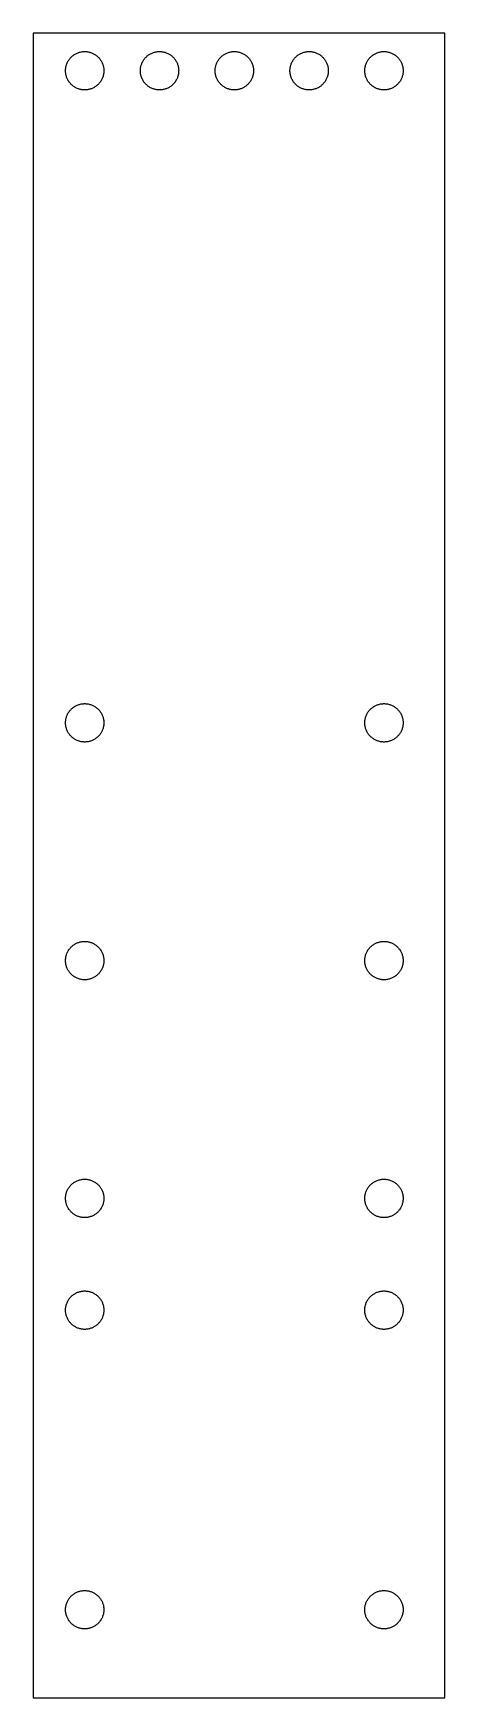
# Model space of a CAD drawing. Header units: metres. Extents: x -21 to 22, y -25 to 152.
import ezdxf

# ---------------------------------------------------------------- set-up
doc = ezdxf.new("R2010")
doc.units = ezdxf.units.M

msp = doc.modelspace()

# ---------------------------------------------------------------- linework, layer by layer
for p, q in [((22.4998, 152.4), (-21.4999, 152.4)), ((-21.4999, 152.4), (-21.4999, -25.4)), ((22.4998, -25.4), (22.4998, 152.4)), ((-17.8361, 149.311), (-17.7962, 149.387)), ((-17.7962, 149.387), (-17.7532, 149.462)), ((-17.7532, 149.462), (-17.7074, 149.534)), ((-17.7074, 149.534), (-17.6582, 149.605)), ((-17.6582, 149.605), (-17.6063, 149.673)), ((-17.6063, 149.673), (-17.5516, 149.739)), ((-17.5516, 149.739), (-17.4943, 149.803)), ((-17.4943, 149.803), (-17.4342, 149.864)), ((-17.4342, 149.864), (-17.3714, 149.923)), ((-17.3714, 149.923), (-17.3067, 149.979)), ((-17.3067, 149.979), (-17.2393, 150.033)), ((-17.2393, 150.033), (-17.1699, 150.083)), ((-17.1699, 150.083), (-17.0982, 150.131)), ((-17.0982, 150.131), (-17.0249, 150.175)), ((-17.0249, 150.175), (-16.9497, 150.216)), ((-16.9497, 150.216), (-16.8726, 150.255)), ((-16.8726, 150.255), (-16.7943, 150.29)), ((-16.7943, 150.29), (-16.7145, 150.321)), ((-16.7145, 150.321), (-16.6331, 150.349)), ((-16.6331, 150.349), (-16.5509, 150.374)), ((-16.5509, 150.374), (-16.468, 150.395)), ((-16.468, 150.395), (-16.3839, 150.414)), ((-16.3839, 150.414), (-16.2994, 150.428)), ((-16.2994, 150.428), (-16.2141, 150.438)), ((-16.2141, 150.438), (-16.1285, 150.446)), ((-16.1285, 150.446), (-16.0428, 150.449)), ((-16.0428, 150.449), (-15.9568, 150.449)), ((-15.9568, 150.449), (-15.8711, 150.446)), ((-15.8711, 150.446), (-15.7855, 150.438)), ((-15.7855, 150.438), (-15.7002, 150.428)), ((-15.7002, 150.428), (-15.6157, 150.414)), ((-15.6157, 150.414), (-15.5316, 150.395)), ((-15.5316, 150.395), (-15.4487, 150.374)), ((-15.4487, 150.374), (-15.3665, 150.349)), ((-15.3665, 150.349), (-15.2851, 150.321)), ((-15.2851, 150.321), (-15.2053, 150.29)), ((-15.2053, 150.29), (-15.127, 150.255)), ((-15.127, 150.255), (-15.0502, 150.216)), ((-15.0502, 150.216), (-14.9747, 150.175)), ((-14.9747, 150.175), (-14.9014, 150.131)), ((-14.9014, 150.131), (-14.8297, 150.083)), ((-14.8297, 150.083), (-14.7603, 150.033)), ((-14.7603, 150.033), (-14.6933, 149.979)), ((-14.6933, 149.979), (-14.6282, 149.923)), ((-14.6282, 149.923), (-14.5654, 149.864)), ((-14.5654, 149.864), (-14.5053, 149.803)), ((-14.5053, 149.803), (-14.448, 149.739)), ((-14.448, 149.739), (-14.3933, 149.673)), ((-14.3933, 149.673), (-14.3414, 149.605)), ((-14.3414, 149.605), (-14.2922, 149.534)), ((-14.2922, 149.534), (-14.2464, 149.462)), ((-14.2464, 149.462), (-14.2034, 149.387)), ((-14.2034, 149.387), (-14.1635, 149.311)), ((-9.83622, 149.311), (-9.7963, 149.387)), ((-9.7963, 149.387), (-9.75328, 149.462)), ((-9.75328, 149.462), (-9.70716, 149.534)), ((-9.70716, 149.534), (-9.65833, 149.605)), ((-9.65833, 149.605), (-9.60639, 149.673)), ((-9.60639, 149.673), (-9.55174, 149.739)), ((-9.55174, 149.739), (-9.49438, 149.803)), ((-9.49438, 149.803), (-9.43431, 149.864)), ((-9.43431, 149.864), (-9.37152, 149.923)), ((-9.37152, 149.923), (-9.30641, 149.979)), ((-9.30641, 149.979), (-9.23936, 150.033)), ((-9.23936, 150.033), (-9.1696, 150.083)), ((-9.1696, 150.083), (-9.09828, 150.131)), ((-9.09828, 150.131), (-9.02464, 150.175)), ((-9.02464, 150.175), (-8.94945, 150.216)), ((-8.94945, 150.216), (-8.87271, 150.255)), ((-8.87271, 150.255), (-8.79442, 150.29)), ((-8.79442, 150.29), (-8.71458, 150.321)), ((-8.71458, 150.321), (-8.63319, 150.349)), ((-8.63319, 150.349), (-8.55103, 150.374)), ((-8.55103, 150.374), (-8.46809, 150.395)), ((-8.46809, 150.395), (-8.38398, 150.414)), ((-8.38398, 150.414), (-8.29911, 150.428)), ((-8.29911, 150.428), (-8.21423, 150.438)), ((-8.21423, 150.438), (-8.12857, 150.446)), ((-8.12857, 150.446), (-8.04292, 150.449)), ((-8.04292, 150.449), (-7.95688, 150.449)), ((-7.95688, 150.449), (-7.87122, 150.446)), ((-7.87122, 150.446), (-7.78557, 150.438)), ((-7.78557, 150.438), (-7.70031, 150.428)), ((-7.70031, 150.428), (-7.61581, 150.414)), ((-7.61581, 150.414), (-7.53171, 150.395)), ((-7.53171, 150.395), (-7.44838, 150.374)), ((-7.44838, 150.374), (-7.36622, 150.349)), ((-7.36622, 150.349), (-7.28521, 150.321)), ((-7.28521, 150.321), (-7.20537, 150.29)), ((-7.20537, 150.29), (-7.12708, 150.255)), ((-7.12708, 150.255), (-7.04996, 150.216)), ((-7.04996, 150.216), (-6.97477, 150.175)), ((-6.97477, 150.175), (-6.90152, 150.131)), ((-6.90152, 150.131), (-6.82982, 150.083)), ((-6.82982, 150.083), (-6.76044, 150.033)), ((-6.76044, 150.033), (-6.693, 149.979)), ((-6.693, 149.979), (-6.62828, 149.923)), ((-6.62828, 149.923), (-6.56549, 149.864)), ((-6.56549, 149.864), (-6.50542, 149.803)), ((-6.50542, 149.803), (-6.44806, 149.739)), ((-6.44806, 149.739), (-6.39341, 149.673)), ((-6.39341, 149.673), (-6.34147, 149.605)), ((-6.34147, 149.605), (-6.29225, 149.534)), ((-6.29225, 149.534), (-6.24613, 149.462)), ((-6.24613, 149.462), (-6.2035, 149.387)), ((-6.2035, 149.387), (-6.16358, 149.311)), ((-1.83593, 149.311), (-1.7964, 149.387)), ((-1.7964, 149.387), (-1.75338, 149.462)), ((-1.75338, 149.462), (-1.70726, 149.534)), ((-1.70726, 149.534), (-1.65843, 149.605)), ((-1.65843, 149.605), (-1.60649, 149.673)), ((-1.60649, 149.673), (-1.55184, 149.739)), ((-1.55184, 149.739), (-1.49409, 149.803)), ((-1.49409, 149.803), (-1.43402, 149.864)), ((-1.43402, 149.864), (-1.37162, 149.923)), ((-1.37162, 149.923), (-1.30651, 149.979)), ((-1.30651, 149.979), (-1.23907, 150.033)), ((-1.23907, 150.033), (-1.1697, 150.083)), ((-1.1697, 150.083), (-1.09838, 150.131)), ((-1.09838, 150.131), (-1.02474, 150.175)), ((-1.02474, 150.175), (-0.94955, 150.216)), ((-0.94955, 150.216), (-0.87282, 150.255)), ((-0.87282, 150.255), (-0.79414, 150.29)), ((-0.79414, 150.29), (-0.7143, 150.321)), ((-0.7143, 150.321), (-0.6333, 150.349)), ((-0.6333, 150.349), (-0.55113, 150.374)), ((-0.55113, 150.374), (-0.4678, 150.395)), ((-0.4678, 150.395), (-0.38409, 150.414)), ((-0.38409, 150.414), (-0.29921, 150.428)), ((-0.29921, 150.428), (-0.21394, 150.438)), ((-0.21394, 150.438), (-0.12867, 150.446)), ((-0.12867, 150.446), (-0.04263, 150.449)), ((-0.04263, 150.449), (0.04263, 150.449)), ((0.04263, 150.449), (0.12867, 150.446)), ((0.12867, 150.446), (0.21394, 150.438)), ((0.21394, 150.438), (0.29921, 150.428)), ((0.29921, 150.428), (0.38409, 150.414)), ((0.38409, 150.414), (0.4678, 150.395)), ((0.4678, 150.395), (0.55113, 150.374)), ((0.55113, 150.374), (0.6333, 150.349)), ((0.6333, 150.349), (0.7143, 150.321)), ((0.7143, 150.321), (0.79414, 150.29)), ((0.79414, 150.29), (0.87282, 150.255)), ((0.87282, 150.255), (0.94955, 150.216)), ((0.94955, 150.216), (1.02474, 150.175)), ((1.02474, 150.175), (1.09838, 150.131)), ((1.09838, 150.131), (1.1697, 150.083)), ((1.1697, 150.083), (1.23907, 150.033)), ((1.23907, 150.033), (1.30651, 149.979)), ((1.30651, 149.979), (1.37162, 149.923)), ((1.37162, 149.923), (1.43402, 149.864)), ((1.43402, 149.864), (1.49409, 149.803)), ((1.49409, 149.803), (1.55146, 149.739)), ((1.55146, 149.739), (1.60649, 149.673)), ((1.60649, 149.673), (1.65843, 149.605)), ((1.65843, 149.605), (1.70726, 149.534)), ((1.70726, 149.534), (1.75338, 149.462)), ((1.75338, 149.462), (1.7964, 149.387)), ((1.7964, 149.387), (1.83593, 149.311)), ((6.16358, 149.311), (6.2035, 149.387)), ((6.2035, 149.387), (6.24613, 149.462)), ((6.24613, 149.462), (6.29225, 149.534)), ((6.29225, 149.534), (6.34147, 149.605)), ((6.34147, 149.605), (6.39302, 149.673)), ((6.39302, 149.673), (6.44806, 149.739)), ((6.44806, 149.739), (6.50542, 149.803)), ((6.50542, 149.803), (6.56549, 149.864)), ((6.56549, 149.864), (6.62789, 149.923)), ((6.62789, 149.923), (6.693, 149.979)), ((6.693, 149.979), (6.76044, 150.033)), ((6.76044, 150.033), (6.82982, 150.083)), ((6.82982, 150.083), (6.90152, 150.131)), ((6.90152, 150.131), (6.97477, 150.175)), ((6.97477, 150.175), (7.04996, 150.216)), ((7.04996, 150.216), (7.12708, 150.255)), ((7.12708, 150.255), (7.20537, 150.29)), ((7.20537, 150.29), (7.28521, 150.321)), ((7.28521, 150.321), (7.36622, 150.349)), ((7.36622, 150.349), (7.44838, 150.374)), ((7.44838, 150.374), (7.53171, 150.395)), ((7.53171, 150.395), (7.61581, 150.414)), ((7.61581, 150.414), (7.70031, 150.428)), ((7.70031, 150.428), (7.78557, 150.438)), ((7.78557, 150.438), (7.87122, 150.446)), ((7.87122, 150.446), (7.95688, 150.449)), ((7.95688, 150.449), (8.04253, 150.449)), ((8.04253, 150.449), (8.12857, 150.446)), ((8.12857, 150.446), (8.21423, 150.438)), ((8.21423, 150.438), (8.29911, 150.428)), ((8.29911, 150.428), (8.38398, 150.414)), ((8.38398, 150.414), (8.46809, 150.395)), ((8.46809, 150.395), (8.55103, 150.374)), ((8.55103, 150.374), (8.63319, 150.349)), ((8.63319, 150.349), (8.7142, 150.321)), ((8.7142, 150.321), (8.79404, 150.29)), ((8.79404, 150.29), (8.87271, 150.255)), ((8.87271, 150.255), (8.94945, 150.216)), ((8.94945, 150.216), (9.02464, 150.175)), ((9.02464, 150.175), (9.09828, 150.131)), ((9.09828, 150.131), (9.1696, 150.083)), ((9.1696, 150.083), (9.23936, 150.033)), ((9.23936, 150.033), (9.30641, 149.979)), ((9.30641, 149.979), (9.37152, 149.923)), ((9.37152, 149.923), (9.43392, 149.864)), ((9.43392, 149.864), (9.49399, 149.803)), ((9.49399, 149.803), (9.55174, 149.739)), ((9.55174, 149.739), (9.60639, 149.673)), ((9.60639, 149.673), (9.65833, 149.605)), ((9.65833, 149.605), (9.70716, 149.534)), ((9.70716, 149.534), (9.75328, 149.462)), ((9.75328, 149.462), (9.7963, 149.387)), ((9.7963, 149.387), (9.83583, 149.311)), ((14.1635, 149.311), (14.2034, 149.387)), ((14.2034, 149.387), (14.2464, 149.462)), ((14.2464, 149.462), (14.2922, 149.534)), ((14.2922, 149.534), (14.3414, 149.605)), ((14.3414, 149.605), (14.3933, 149.673)), ((14.3933, 149.673), (14.448, 149.739)), ((14.448, 149.739), (14.5053, 149.803)), ((14.5053, 149.803), (14.5654, 149.864)), ((14.5654, 149.864), (14.6282, 149.923)), ((14.6282, 149.923), (14.6929, 149.979)), ((14.6929, 149.979), (14.7603, 150.033)), ((14.7603, 150.033), (14.8297, 150.083)), ((14.8297, 150.083), (14.9014, 150.131)), ((14.9014, 150.131), (14.9747, 150.175)), ((14.9747, 150.175), (15.0499, 150.216)), ((15.0499, 150.216), (15.127, 150.255)), ((15.127, 150.255), (15.2053, 150.29)), ((15.2053, 150.29), (15.2851, 150.321)), ((15.2851, 150.321), (15.3661, 150.349)), ((15.3661, 150.349), (15.4487, 150.374)), ((15.4487, 150.374), (15.5316, 150.395)), ((15.5316, 150.395), (15.6157, 150.414)), ((15.6157, 150.414), (15.7002, 150.428)), ((15.7002, 150.428), (15.7855, 150.438)), ((15.7855, 150.438), (15.8711, 150.446)), ((15.8711, 150.446), (15.9568, 150.449)), ((15.9568, 150.449), (16.0428, 150.449)), ((16.0428, 150.449), (16.1285, 150.446)), ((16.1285, 150.446), (16.2141, 150.438)), ((16.2141, 150.438), (16.2994, 150.428)), ((16.2994, 150.428), (16.3839, 150.414)), ((16.3839, 150.414), (16.468, 150.395)), ((16.468, 150.395), (16.5509, 150.374)), ((16.5509, 150.374), (16.6331, 150.349)), ((16.6331, 150.349), (16.7145, 150.321)), ((16.7145, 150.321), (16.7943, 150.29)), ((16.7943, 150.29), (16.8726, 150.255)), ((16.8726, 150.255), (16.9497, 150.216)), ((16.9497, 150.216), (17.0249, 150.175)), ((17.0249, 150.175), (17.0982, 150.131)), ((17.0982, 150.131), (17.1699, 150.083)), ((17.1699, 150.083), (17.2393, 150.033)), ((17.2393, 150.033), (17.3067, 149.979)), ((17.3067, 149.979), (17.3714, 149.923)), ((17.3714, 149.923), (17.4342, 149.864)), ((17.4342, 149.864), (17.4943, 149.803)), ((17.4943, 149.803), (17.5516, 149.739)), ((17.5516, 149.739), (17.6063, 149.673)), ((17.6063, 149.673), (17.6582, 149.605)), ((17.6582, 149.605), (17.7074, 149.534)), ((17.7074, 149.534), (17.7532, 149.462)), ((17.7532, 149.462), (17.7962, 149.387)), ((17.7962, 149.387), (17.8361, 149.311)), ((-18.0497, 148.4), (-18.0481, 148.486)), ((-18.0481, 148.314), (-18.0497, 148.4)), ((-18.0481, 148.486), (-18.0427, 148.571)), ((-18.0427, 148.228), (-18.0481, 148.314)), ((-18.0427, 148.571), (-18.0338, 148.657)), ((-18.0338, 148.143), (-18.0427, 148.228)), ((-18.0338, 148.657), (-18.021, 148.742)), ((-18.021, 148.058), (-18.0338, 148.143)), ((-18.021, 148.742), (-18.0051, 148.826)), ((-18.0051, 147.974), (-18.021, 148.058)), ((-18.0051, 148.826), (-17.9853, 148.91)), ((-17.9853, 147.89), (-18.0051, 147.974)), ((-17.9853, 148.91), (-17.9625, 148.992)), ((-17.9625, 147.807), (-17.9853, 147.89)), ((-17.9625, 148.992), (-17.9357, 149.074)), ((-17.9357, 147.725), (-17.9625, 147.807)), ((-17.9357, 149.074), (-17.9059, 149.154)), ((-17.9059, 147.645), (-17.9357, 147.725)), ((-17.9059, 149.154), (-17.8726, 149.234)), ((-17.8726, 147.566), (-17.9059, 147.645)), ((-17.8726, 149.234), (-17.8361, 149.311)), ((-14.1635, 149.311), (-14.127, 149.234)), ((-14.127, 149.234), (-14.0937, 149.154)), ((-14.0937, 147.645), (-14.127, 147.566)), ((-14.0937, 149.154), (-14.0639, 149.074)), ((-14.0639, 147.725), (-14.0937, 147.645)), ((-14.0639, 149.074), (-14.0371, 148.992)), ((-14.0371, 147.807), (-14.0639, 147.725)), ((-14.0371, 148.992), (-14.0143, 148.91)), ((-14.0143, 147.89), (-14.0371, 147.807)), ((-14.0143, 148.91), (-13.9945, 148.826)), ((-13.9945, 147.974), (-14.0143, 147.89)), ((-13.9945, 148.826), (-13.9786, 148.742)), ((-13.9786, 148.058), (-13.9945, 147.974)), ((-13.9786, 148.742), (-13.9658, 148.657)), ((-13.9658, 148.143), (-13.9786, 148.058)), ((-13.9658, 148.657), (-13.9569, 148.571)), ((-13.9569, 148.228), (-13.9658, 148.143)), ((-13.9569, 148.571), (-13.9515, 148.486)), ((-13.9515, 148.314), (-13.9569, 148.228)), ((-13.9515, 148.486), (-13.9499, 148.4)), ((-13.9499, 148.4), (-13.9515, 148.314)), ((-10.0498, 148.4), (-10.0478, 148.486)), ((-10.0478, 148.314), (-10.0498, 148.4)), ((-10.0478, 148.486), (-10.0428, 148.571)), ((-10.0428, 148.228), (-10.0478, 148.314)), ((-10.0428, 148.571), (-10.0335, 148.657)), ((-10.0335, 148.143), (-10.0428, 148.228)), ((-10.0335, 148.657), (-10.0211, 148.742)), ((-10.0211, 148.058), (-10.0335, 148.143)), ((-10.0211, 148.742), (-10.0052, 148.826)), ((-10.0052, 147.974), (-10.0211, 148.058)), ((-10.0052, 148.826), (-9.98544, 148.91)), ((-9.98544, 147.89), (-10.0052, 147.974)), ((-9.98544, 148.91), (-9.96218, 148.992)), ((-9.96218, 147.807), (-9.98544, 147.89)), ((-9.96218, 148.992), (-9.93583, 149.074)), ((-9.93583, 147.725), (-9.96218, 147.807)), ((-9.93583, 149.074), (-9.90598, 149.154)), ((-9.90598, 147.645), (-9.93583, 147.725)), ((-9.90598, 149.154), (-9.87265, 149.234)), ((-9.87265, 147.566), (-9.90598, 147.645)), ((-9.87265, 149.234), (-9.83622, 149.311)), ((-6.16358, 149.311), (-6.12715, 149.234)), ((-6.12715, 149.234), (-6.09381, 149.154)), ((-6.09381, 147.645), (-6.12715, 147.566)), ((-6.09381, 149.154), (-6.06397, 149.074)), ((-6.06397, 147.725), (-6.09381, 147.645)), ((-6.06397, 149.074), (-6.03723, 148.992)), ((-6.03723, 147.807), (-6.06397, 147.725)), ((-6.03723, 148.992), (-6.01436, 148.91)), ((-6.01436, 147.89), (-6.03723, 147.807)), ((-6.01436, 148.91), (-5.9946, 148.826)), ((-5.9946, 147.974), (-6.01436, 147.89)), ((-5.9946, 148.826), (-5.9787, 148.742)), ((-5.9787, 148.058), (-5.9946, 147.974)), ((-5.9787, 148.742), (-5.96591, 148.657)), ((-5.96591, 148.143), (-5.9787, 148.058)), ((-5.96591, 148.657), (-5.957, 148.571)), ((-5.957, 148.228), (-5.96591, 148.143)), ((-5.957, 148.571), (-5.95157, 148.486)), ((-5.95157, 148.314), (-5.957, 148.228)), ((-5.95157, 148.486), (-5.94964, 148.4)), ((-5.94964, 148.4), (-5.95157, 148.314)), ((-2.04987, 148.4), (-2.04794, 148.486)), ((-2.04794, 148.314), (-2.04987, 148.4)), ((-2.04794, 148.486), (-2.04251, 148.571)), ((-2.04251, 148.228), (-2.04794, 148.314)), ((-2.04251, 148.571), (-2.0336, 148.657)), ((-2.0336, 148.143), (-2.04251, 148.228)), ((-2.0336, 148.657), (-2.02119, 148.742)), ((-2.02119, 148.058), (-2.0336, 148.143)), ((-2.02119, 148.742), (-2.00492, 148.826)), ((-2.00492, 147.974), (-2.02119, 148.058)), ((-2.00492, 148.826), (-1.98554, 148.91)), ((-1.98554, 147.89), (-2.00492, 147.974)), ((-1.98554, 148.91), (-1.96228, 148.992)), ((-1.96228, 147.807), (-1.98554, 147.89)), ((-1.96228, 148.992), (-1.93593, 149.074)), ((-1.93593, 147.725), (-1.96228, 147.807)), ((-1.93593, 149.074), (-1.9057, 149.154)), ((-1.9057, 147.645), (-1.93593, 147.725)), ((-1.9057, 149.154), (-1.87275, 149.234)), ((-1.87275, 147.566), (-1.9057, 147.645)), ((-1.87275, 149.234), (-1.83593, 149.311)), ((1.83593, 149.311), (1.87275, 149.234)), ((1.87275, 149.234), (1.9057, 149.154)), ((1.9057, 147.645), (1.87275, 147.566)), ((1.9057, 149.154), (1.93593, 149.074)), ((1.93593, 147.725), (1.9057, 147.645)), ((1.93593, 149.074), (1.96228, 148.992)), ((1.96228, 147.807), (1.93593, 147.725)), ((1.96228, 148.992), (1.98554, 148.91)), ((1.98554, 147.89), (1.96228, 147.807)), ((1.98554, 148.91), (2.00492, 148.826)), ((2.00492, 147.974), (1.98554, 147.89)), ((2.00492, 148.826), (2.02119, 148.742)), ((2.02119, 148.058), (2.00492, 147.974)), ((2.02119, 148.742), (2.0336, 148.657)), ((2.0336, 148.143), (2.02119, 148.058)), ((2.0336, 148.657), (2.04251, 148.571)), ((2.04251, 148.228), (2.0336, 148.143)), ((2.04251, 148.571), (2.04794, 148.486)), ((2.04794, 148.314), (2.04251, 148.228)), ((2.04794, 148.486), (2.04987, 148.4)), ((2.04987, 148.4), (2.04794, 148.314)), ((5.94964, 148.4), (5.95157, 148.486)), ((5.95157, 148.314), (5.94964, 148.4)), ((5.95157, 148.486), (5.957, 148.571)), ((5.957, 148.228), (5.95157, 148.314)), ((5.957, 148.571), (5.96591, 148.657)), ((5.96591, 148.143), (5.957, 148.228)), ((5.96591, 148.657), (5.97832, 148.742)), ((5.97832, 148.058), (5.96591, 148.143)), ((5.97832, 148.742), (5.9946, 148.826)), ((5.9946, 147.974), (5.97832, 148.058)), ((5.9946, 148.826), (6.01436, 148.91)), ((6.01436, 147.89), (5.9946, 147.974)), ((6.01436, 148.91), (6.03723, 148.992)), ((6.03723, 147.807), (6.01436, 147.89)), ((6.03723, 148.992), (6.06397, 149.074)), ((6.06397, 147.725), (6.03723, 147.807)), ((6.06397, 149.074), (6.09381, 149.154)), ((6.09381, 147.645), (6.06397, 147.725)), ((6.09381, 149.154), (6.12715, 149.234)), ((6.12715, 147.566), (6.09381, 147.645)), ((6.12715, 149.234), (6.16358, 149.311)), ((9.83583, 149.311), (9.87265, 149.234)), ((9.87265, 149.234), (9.90598, 149.154)), ((9.90598, 147.645), (9.87265, 147.566)), ((9.90598, 149.154), (9.93583, 149.074)), ((9.93583, 147.725), (9.90598, 147.645)), ((9.93583, 149.074), (9.96218, 148.992)), ((9.96218, 147.807), (9.93583, 147.725)), ((9.96218, 148.992), (9.98544, 148.91)), ((9.98544, 147.89), (9.96218, 147.807)), ((9.98544, 148.91), (10.0048, 148.826)), ((10.0048, 147.974), (9.98544, 147.89)), ((10.0048, 148.826), (10.0211, 148.742)), ((10.0211, 148.058), (10.0048, 147.974)), ((10.0211, 148.742), (10.0335, 148.657)), ((10.0335, 148.143), (10.0211, 148.058)), ((10.0335, 148.657), (10.0428, 148.571)), ((10.0428, 148.228), (10.0335, 148.143)), ((10.0428, 148.571), (10.0478, 148.486)), ((10.0478, 148.314), (10.0428, 148.228)), ((10.0478, 148.486), (10.0498, 148.4)), ((10.0498, 148.4), (10.0478, 148.314)), ((13.9499, 148.4), (13.9515, 148.486)), ((13.9515, 148.314), (13.9499, 148.4)), ((13.9515, 148.486), (13.9569, 148.571)), ((13.9569, 148.228), (13.9515, 148.314)), ((13.9569, 148.571), (13.9658, 148.657)), ((13.9658, 148.143), (13.9569, 148.228)), ((13.9658, 148.657), (13.9786, 148.742)), ((13.9786, 148.058), (13.9658, 148.143)), ((13.9786, 148.742), (13.9945, 148.826)), ((13.9945, 147.974), (13.9786, 148.058)), ((13.9945, 148.826), (14.0143, 148.91)), ((14.0143, 147.89), (13.9945, 147.974)), ((14.0143, 148.91), (14.0371, 148.992)), ((14.0371, 147.807), (14.0143, 147.89)), ((14.0371, 148.992), (14.0639, 149.074)), ((14.0639, 147.725), (14.0371, 147.807)), ((14.0639, 149.074), (14.0937, 149.154)), ((14.0937, 147.645), (14.0639, 147.725)), ((14.0937, 149.154), (14.127, 149.234)), ((14.127, 147.566), (14.0937, 147.645)), ((14.127, 149.234), (14.1635, 149.311)), ((17.8361, 149.311), (17.8726, 149.234)), ((17.8726, 149.234), (17.9059, 149.154)), ((17.9059, 147.645), (17.8726, 147.566)), ((17.9059, 149.154), (17.9357, 149.074)), ((17.9357, 147.725), (17.9059, 147.645)), ((17.9357, 149.074), (17.9625, 148.992)), ((17.9625, 147.807), (17.9357, 147.725)), ((17.9625, 148.992), (17.9853, 148.91)), ((17.9853, 147.89), (17.9625, 147.807)), ((17.9853, 148.91), (18.0051, 148.826)), ((18.0051, 147.974), (17.9853, 147.89)), ((18.0051, 148.826), (18.021, 148.742)), ((18.021, 148.058), (18.0051, 147.974)), ((18.021, 148.742), (18.0338, 148.657)), ((18.0338, 148.143), (18.021, 148.058)), ((18.0338, 148.657), (18.0427, 148.571)), ((18.0427, 148.228), (18.0338, 148.143)), ((18.0427, 148.571), (18.0481, 148.486)), ((18.0481, 148.314), (18.0427, 148.228)), ((18.0481, 148.486), (18.0497, 148.4)), ((18.0497, 148.4), (18.0481, 148.314)), ((-17.8361, 147.488), (-17.8726, 147.566)), ((-17.7962, 147.412), (-17.8361, 147.488)), ((-17.7532, 147.338), (-17.7962, 147.412)), ((-17.7074, 147.265), (-17.7532, 147.338)), ((-17.6582, 147.195), (-17.7074, 147.265)), ((-17.6063, 147.126), (-17.6582, 147.195)), ((-17.5516, 147.06), (-17.6063, 147.126)), ((-17.4943, 146.996), (-17.5516, 147.06)), ((-17.4342, 146.935), (-17.4943, 146.996)), ((-17.3714, 146.876), (-17.4342, 146.935)), ((-17.3067, 146.82), (-17.3714, 146.876)), ((-17.2393, 146.767), (-17.3067, 146.82)), ((-17.1699, 146.717), (-17.2393, 146.767)), ((-17.0982, 146.669), (-17.1699, 146.717)), ((-17.0249, 146.624), (-17.0982, 146.669)), ((-16.9497, 146.583), (-17.0249, 146.624)), ((-16.8726, 146.545), (-16.9497, 146.583)), ((-16.7943, 146.51), (-16.8726, 146.545)), ((-16.7145, 146.478), (-16.7943, 146.51)), ((-16.6331, 146.45), (-16.7145, 146.478)), ((-16.5509, 146.425), (-16.6331, 146.45)), ((-16.468, 146.404), (-16.5509, 146.425)), ((-16.3839, 146.386), (-16.468, 146.404)), ((-16.2994, 146.372), (-16.3839, 146.386)), ((-16.2141, 146.361), (-16.2994, 146.372)), ((-16.1285, 146.354), (-16.2141, 146.361)), ((-16.0428, 146.35), (-16.1285, 146.354)), ((-15.9568, 146.35), (-16.0428, 146.35)), ((-15.8711, 146.354), (-15.9568, 146.35)), ((-15.7855, 146.361), (-15.8711, 146.354)), ((-15.7002, 146.372), (-15.7855, 146.361)), ((-15.6157, 146.386), (-15.7002, 146.372)), ((-15.5316, 146.404), (-15.6157, 146.386)), ((-15.4487, 146.425), (-15.5316, 146.404)), ((-15.3665, 146.45), (-15.4487, 146.425)), ((-15.2851, 146.478), (-15.3665, 146.45)), ((-15.2053, 146.51), (-15.2851, 146.478)), ((-15.127, 146.545), (-15.2053, 146.51)), ((-15.0502, 146.583), (-15.127, 146.545)), ((-14.9747, 146.624), (-15.0502, 146.583)), ((-14.9014, 146.669), (-14.9747, 146.624)), ((-14.8297, 146.717), (-14.9014, 146.669)), ((-14.7603, 146.767), (-14.8297, 146.717)), ((-14.6933, 146.82), (-14.7603, 146.767)), ((-14.6282, 146.876), (-14.6933, 146.82)), ((-14.5654, 146.935), (-14.6282, 146.876)), ((-14.5053, 146.996), (-14.5654, 146.935)), ((-14.448, 147.06), (-14.5053, 146.996)), ((-14.3933, 147.126), (-14.448, 147.06)), ((-14.3414, 147.195), (-14.3933, 147.126)), ((-14.2922, 147.265), (-14.3414, 147.195)), ((-14.2464, 147.338), (-14.2922, 147.265)), ((-14.2034, 147.412), (-14.2464, 147.338)), ((-14.1635, 147.488), (-14.2034, 147.412)), ((-14.127, 147.566), (-14.1635, 147.488)), ((-9.83622, 147.488), (-9.87265, 147.566)), ((-9.7963, 147.412), (-9.83622, 147.488)), ((-9.75328, 147.338), (-9.7963, 147.412)), ((-9.70716, 147.265), (-9.75328, 147.338)), ((-9.65833, 147.195), (-9.70716, 147.265)), ((-9.60639, 147.126), (-9.65833, 147.195)), ((-9.55174, 147.06), (-9.60639, 147.126)), ((-9.49438, 146.996), (-9.55174, 147.06)), ((-9.43431, 146.935), (-9.49438, 146.996)), ((-9.37152, 146.876), (-9.43431, 146.935)), ((-9.30641, 146.82), (-9.37152, 146.876)), ((-9.23936, 146.767), (-9.30641, 146.82)), ((-9.1696, 146.717), (-9.23936, 146.767)), ((-9.09828, 146.669), (-9.1696, 146.717)), ((-9.02464, 146.624), (-9.09828, 146.669)), ((-8.94945, 146.583), (-9.02464, 146.624)), ((-8.87271, 146.545), (-8.94945, 146.583)), ((-8.79442, 146.51), (-8.87271, 146.545)), ((-8.71458, 146.478), (-8.79442, 146.51)), ((-8.63319, 146.45), (-8.71458, 146.478)), ((-8.55103, 146.425), (-8.63319, 146.45)), ((-8.46809, 146.404), (-8.55103, 146.425)), ((-8.38398, 146.386), (-8.46809, 146.404)), ((-8.29911, 146.372), (-8.38398, 146.386)), ((-8.21423, 146.361), (-8.29911, 146.372)), ((-8.12857, 146.354), (-8.21423, 146.361)), ((-8.04292, 146.35), (-8.12857, 146.354)), ((-7.95688, 146.35), (-8.04292, 146.35)), ((-7.87122, 146.354), (-7.95688, 146.35)), ((-7.78557, 146.361), (-7.87122, 146.354)), ((-7.70031, 146.372), (-7.78557, 146.361)), ((-7.61581, 146.386), (-7.70031, 146.372)), ((-7.53171, 146.404), (-7.61581, 146.386)), ((-7.44838, 146.425), (-7.53171, 146.404)), ((-7.36622, 146.45), (-7.44838, 146.425)), ((-7.28521, 146.478), (-7.36622, 146.45)), ((-7.20537, 146.51), (-7.28521, 146.478)), ((-7.12708, 146.545), (-7.20537, 146.51)), ((-7.04996, 146.583), (-7.12708, 146.545)), ((-6.97477, 146.624), (-7.04996, 146.583)), ((-6.90152, 146.669), (-6.97477, 146.624)), ((-6.82982, 146.717), (-6.90152, 146.669)), ((-6.76044, 146.767), (-6.82982, 146.717)), ((-6.693, 146.82), (-6.76044, 146.767)), ((-6.62828, 146.876), (-6.693, 146.82)), ((-6.56549, 146.935), (-6.62828, 146.876)), ((-6.50542, 146.996), (-6.56549, 146.935)), ((-6.44806, 147.06), (-6.50542, 146.996)), ((-6.39341, 147.126), (-6.44806, 147.06)), ((-6.34147, 147.195), (-6.39341, 147.126)), ((-6.29225, 147.265), (-6.34147, 147.195)), ((-6.24613, 147.338), (-6.29225, 147.265)), ((-6.2035, 147.412), (-6.24613, 147.338)), ((-6.16358, 147.488), (-6.2035, 147.412)), ((-6.12715, 147.566), (-6.16358, 147.488)), ((-1.83593, 147.488), (-1.87275, 147.566)), ((-1.7964, 147.412), (-1.83593, 147.488)), ((-1.75338, 147.338), (-1.7964, 147.412)), ((-1.70726, 147.265), (-1.75338, 147.338)), ((-1.65843, 147.195), (-1.70726, 147.265)), ((-1.60649, 147.126), (-1.65843, 147.195)), ((-1.55184, 147.06), (-1.60649, 147.126)), ((-1.49409, 146.996), (-1.55184, 147.06)), ((-1.43402, 146.935), (-1.49409, 146.996)), ((-1.37162, 146.876), (-1.43402, 146.935)), ((-1.30651, 146.82), (-1.37162, 146.876)), ((-1.23907, 146.767), (-1.30651, 146.82)), ((-1.1697, 146.717), (-1.23907, 146.767)), ((-1.09838, 146.669), (-1.1697, 146.717)), ((-1.02474, 146.624), (-1.09838, 146.669)), ((-0.94955, 146.583), (-1.02474, 146.624)), ((-0.87282, 146.545), (-0.94955, 146.583)), ((-0.79414, 146.51), (-0.87282, 146.545)), ((-0.7143, 146.478), (-0.79414, 146.51)), ((-0.6333, 146.45), (-0.7143, 146.478)), ((-0.55113, 146.425), (-0.6333, 146.45)), ((-0.4678, 146.404), (-0.55113, 146.425)), ((-0.38409, 146.386), (-0.4678, 146.404)), ((-0.29921, 146.372), (-0.38409, 146.386)), ((-0.21394, 146.361), (-0.29921, 146.372)), ((-0.12867, 146.354), (-0.21394, 146.361)), ((-0.04263, 146.35), (-0.12867, 146.354)), ((0.04263, 146.35), (-0.04263, 146.35)), ((0.12867, 146.354), (0.04263, 146.35)), ((0.21394, 146.361), (0.12867, 146.354)), ((0.29921, 146.372), (0.21394, 146.361)), ((0.38409, 146.386), (0.29921, 146.372)), ((0.4678, 146.404), (0.38409, 146.386)), ((0.55113, 146.425), (0.4678, 146.404)), ((0.6333, 146.45), (0.55113, 146.425)), ((0.7143, 146.478), (0.6333, 146.45)), ((0.79414, 146.51), (0.7143, 146.478)), ((0.87282, 146.545), (0.79414, 146.51)), ((0.94955, 146.583), (0.87282, 146.545)), ((1.02474, 146.624), (0.94955, 146.583)), ((1.09838, 146.669), (1.02474, 146.624)), ((1.1697, 146.717), (1.09838, 146.669)), ((1.23907, 146.767), (1.1697, 146.717)), ((1.30651, 146.82), (1.23907, 146.767)), ((1.37162, 146.876), (1.30651, 146.82)), ((1.43402, 146.935), (1.37162, 146.876)), ((1.49409, 146.996), (1.43402, 146.935)), ((1.55146, 147.06), (1.49409, 146.996)), ((1.60649, 147.126), (1.55146, 147.06)), ((1.65843, 147.195), (1.60649, 147.126)), ((1.70726, 147.265), (1.65843, 147.195)), ((1.75338, 147.338), (1.70726, 147.265)), ((1.7964, 147.412), (1.75338, 147.338)), ((1.83593, 147.488), (1.7964, 147.412)), ((1.87275, 147.566), (1.83593, 147.488)), ((6.16358, 147.488), (6.12715, 147.566)), ((6.2035, 147.412), (6.16358, 147.488)), ((6.24613, 147.338), (6.2035, 147.412)), ((6.29225, 147.265), (6.24613, 147.338)), ((6.34147, 147.195), (6.29225, 147.265)), ((6.39302, 147.126), (6.34147, 147.195)), ((6.44806, 147.06), (6.39302, 147.126)), ((6.50542, 146.996), (6.44806, 147.06)), ((6.56549, 146.935), (6.50542, 146.996)), ((6.62789, 146.876), (6.56549, 146.935)), ((6.693, 146.82), (6.62789, 146.876)), ((6.76044, 146.767), (6.693, 146.82)), ((6.82982, 146.717), (6.76044, 146.767)), ((6.90152, 146.669), (6.82982, 146.717)), ((6.97477, 146.624), (6.90152, 146.669)), ((7.04996, 146.583), (6.97477, 146.624)), ((7.12708, 146.545), (7.04996, 146.583)), ((7.20537, 146.51), (7.12708, 146.545)), ((7.28521, 146.478), (7.20537, 146.51)), ((7.36622, 146.45), (7.28521, 146.478)), ((7.44838, 146.425), (7.36622, 146.45)), ((7.53171, 146.404), (7.44838, 146.425)), ((7.61581, 146.386), (7.53171, 146.404)), ((7.70031, 146.372), (7.61581, 146.386)), ((7.78557, 146.361), (7.70031, 146.372)), ((7.87122, 146.354), (7.78557, 146.361)), ((7.95688, 146.35), (7.87122, 146.354)), ((8.04253, 146.35), (7.95688, 146.35)), ((8.12857, 146.354), (8.04253, 146.35)), ((8.21423, 146.361), (8.12857, 146.354)), ((8.29911, 146.372), (8.21423, 146.361)), ((8.38398, 146.386), (8.29911, 146.372)), ((8.46809, 146.404), (8.38398, 146.386)), ((8.55103, 146.425), (8.46809, 146.404)), ((8.63319, 146.45), (8.55103, 146.425)), ((8.7142, 146.478), (8.63319, 146.45)), ((8.79404, 146.51), (8.7142, 146.478)), ((8.87271, 146.545), (8.79404, 146.51)), ((8.94945, 146.583), (8.87271, 146.545)), ((9.02464, 146.624), (8.94945, 146.583)), ((9.09828, 146.669), (9.02464, 146.624)), ((9.1696, 146.717), (9.09828, 146.669)), ((9.23936, 146.767), (9.1696, 146.717)), ((9.30641, 146.82), (9.23936, 146.767)), ((9.37152, 146.876), (9.30641, 146.82)), ((9.43392, 146.935), (9.37152, 146.876)), ((9.49399, 146.996), (9.43392, 146.935)), ((9.55174, 147.06), (9.49399, 146.996)), ((9.60639, 147.126), (9.55174, 147.06)), ((9.65833, 147.195), (9.60639, 147.126)), ((9.70716, 147.265), (9.65833, 147.195)), ((9.75328, 147.338), (9.70716, 147.265)), ((9.7963, 147.412), (9.75328, 147.338)), ((9.83583, 147.488), (9.7963, 147.412)), ((9.87265, 147.566), (9.83583, 147.488)), ((14.1635, 147.488), (14.127, 147.566)), ((14.2034, 147.412), (14.1635, 147.488)), ((14.2464, 147.338), (14.2034, 147.412)), ((14.2922, 147.265), (14.2464, 147.338)), ((14.3414, 147.195), (14.2922, 147.265)), ((14.3933, 147.126), (14.3414, 147.195)), ((14.448, 147.06), (14.3933, 147.126)), ((14.5053, 146.996), (14.448, 147.06)), ((14.5654, 146.935), (14.5053, 146.996)), ((14.6282, 146.876), (14.5654, 146.935)), ((14.6929, 146.82), (14.6282, 146.876)), ((14.7603, 146.767), (14.6929, 146.82)), ((14.8297, 146.717), (14.7603, 146.767)), ((14.9014, 146.669), (14.8297, 146.717)), ((14.9747, 146.624), (14.9014, 146.669)), ((15.0499, 146.583), (14.9747, 146.624)), ((15.127, 146.545), (15.0499, 146.583)), ((15.2053, 146.51), (15.127, 146.545)), ((15.2851, 146.478), (15.2053, 146.51)), ((15.3661, 146.45), (15.2851, 146.478)), ((15.4487, 146.425), (15.3661, 146.45)), ((15.5316, 146.404), (15.4487, 146.425)), ((15.6157, 146.386), (15.5316, 146.404)), ((15.7002, 146.372), (15.6157, 146.386)), ((15.7855, 146.361), (15.7002, 146.372)), ((15.8711, 146.354), (15.7855, 146.361)), ((15.9568, 146.35), (15.8711, 146.354)), ((16.0428, 146.35), (15.9568, 146.35)), ((16.1285, 146.354), (16.0428, 146.35)), ((16.2141, 146.361), (16.1285, 146.354)), ((16.2994, 146.372), (16.2141, 146.361)), ((16.3839, 146.386), (16.2994, 146.372)), ((16.468, 146.404), (16.3839, 146.386)), ((16.5509, 146.425), (16.468, 146.404)), ((16.6331, 146.45), (16.5509, 146.425)), ((16.7145, 146.478), (16.6331, 146.45)), ((16.7943, 146.51), (16.7145, 146.478)), ((16.8726, 146.545), (16.7943, 146.51)), ((16.9497, 146.583), (16.8726, 146.545)), ((17.0249, 146.624), (16.9497, 146.583)), ((17.0982, 146.669), (17.0249, 146.624)), ((17.1699, 146.717), (17.0982, 146.669)), ((17.2393, 146.767), (17.1699, 146.717)), ((17.3067, 146.82), (17.2393, 146.767)), ((17.3714, 146.876), (17.3067, 146.82)), ((17.4342, 146.935), (17.3714, 146.876)), ((17.4943, 146.996), (17.4342, 146.935)), ((17.5516, 147.06), (17.4943, 146.996)), ((17.6063, 147.126), (17.5516, 147.06)), ((17.6582, 147.195), (17.6063, 147.126)), ((17.7074, 147.265), (17.6582, 147.195)), ((17.7532, 147.338), (17.7074, 147.265)), ((17.7962, 147.412), (17.7532, 147.338)), ((17.8361, 147.488), (17.7962, 147.412)), ((17.8726, 147.566), (17.8361, 147.488)), ((-17.6582, 79.9447), (-17.6063, 80.0133)), ((-17.6063, 80.0133), (-17.5516, 80.0792)), ((-17.5516, 80.0792), (-17.4943, 80.1432)), ((-17.4943, 80.1432), (-17.4342, 80.2044)), ((-17.4342, 80.2044), (-17.3714, 80.2633)), ((-17.3714, 80.2633), (-17.3067, 80.3195)), ((-17.3067, 80.3195), (-17.2393, 80.3726)), ((-17.2393, 80.3726), (-17.1699, 80.423)), ((-17.1699, 80.423), (-17.0982, 80.4707)), ((-17.0982, 80.4707), (-17.0249, 80.5152)), ((-17.0249, 80.5152), (-16.9497, 80.5563)), ((-16.9497, 80.5563), (-16.8726, 80.5947)), ((-16.8726, 80.5947), (-16.7943, 80.6296)), ((-16.7943, 80.6296), (-16.7145, 80.6614)), ((-16.7145, 80.6614), (-16.6335, 80.6896)), ((-16.6335, 80.6896), (-16.5509, 80.7145)), ((-16.5509, 80.7145), (-16.468, 80.7358)), ((-16.468, 80.7358), (-16.3839, 80.7536)), ((-16.3839, 80.7536), (-16.2994, 80.7679)), ((-16.2994, 80.7679), (-16.2141, 80.7784)), ((-16.2141, 80.7784), (-16.1285, 80.7858)), ((-16.1285, 80.7858), (-16.0428, 80.7893)), ((-16.0428, 80.7893), (-15.9568, 80.7893)), ((-15.9568, 80.7893), (-15.8711, 80.7858)), ((-15.8711, 80.7858), (-15.7855, 80.7784)), ((-15.7855, 80.7784), (-15.7002, 80.7679)), ((-15.7002, 80.7679), (-15.6157, 80.7536)), ((-15.6157, 80.7536), (-15.5316, 80.7358)), ((-15.5316, 80.7358), (-15.4487, 80.7145)), ((-15.4487, 80.7145), (-15.3665, 80.6896)), ((-15.3665, 80.6896), (-15.2851, 80.6614)), ((-15.2851, 80.6614), (-15.2053, 80.6296)), ((-15.2053, 80.6296), (-15.127, 80.5947)), ((-15.127, 80.5947), (-15.0499, 80.5563)), ((-15.0499, 80.5563), (-14.9747, 80.5152)), ((-14.9747, 80.5152), (-14.9014, 80.4707)), ((-14.9014, 80.4707), (-14.8297, 80.423)), ((-14.8297, 80.423), (-14.7603, 80.3726)), ((-14.7603, 80.3726), (-14.6929, 80.3195)), ((-14.6929, 80.3195), (-14.6282, 80.2633)), ((-14.6282, 80.2633), (-14.5654, 80.2044)), ((-14.5654, 80.2044), (-14.5053, 80.1432)), ((-14.5053, 80.1432), (-14.448, 80.0792)), ((-14.448, 80.0792), (-14.3933, 80.0133)), ((-14.3933, 80.0133), (-14.3414, 79.9447)), ((14.3414, 79.9447), (14.3933, 80.0133)), ((14.3933, 80.0133), (14.448, 80.0792)), ((14.448, 80.0792), (14.5053, 80.1432)), ((14.5053, 80.1432), (14.5654, 80.2044)), ((14.5654, 80.2044), (14.6282, 80.2633)), ((14.6282, 80.2633), (14.6929, 80.3195)), ((14.6929, 80.3195), (14.7603, 80.3726)), ((14.7603, 80.3726), (14.8297, 80.423)), ((14.8297, 80.423), (14.9014, 80.4707)), ((14.9014, 80.4707), (14.9747, 80.5152)), ((14.9747, 80.5152), (15.0499, 80.5563)), ((15.0499, 80.5563), (15.127, 80.5947)), ((15.127, 80.5947), (15.2053, 80.6296)), ((15.2053, 80.6296), (15.2851, 80.6614)), ((15.2851, 80.6614), (15.3665, 80.6896)), ((15.3665, 80.6896), (15.4487, 80.7145)), ((15.4487, 80.7145), (15.5316, 80.7358)), ((15.5316, 80.7358), (15.6157, 80.7536)), ((15.6157, 80.7536), (15.7002, 80.7679)), ((15.7002, 80.7679), (15.7855, 80.7784)), ((15.7855, 80.7784), (15.8711, 80.7858)), ((15.8711, 80.7858), (15.9568, 80.7893)), ((15.9568, 80.7893), (16.0428, 80.7893)), ((16.0428, 80.7893), (16.1285, 80.7858)), ((16.1285, 80.7858), (16.2141, 80.7784)), ((16.2141, 80.7784), (16.2994, 80.7679)), ((16.2994, 80.7679), (16.3839, 80.7536)), ((16.3839, 80.7536), (16.468, 80.7358)), ((16.468, 80.7358), (16.5509, 80.7145)), ((16.5509, 80.7145), (16.6335, 80.6896)), ((16.6335, 80.6896), (16.7145, 80.6614)), ((16.7145, 80.6614), (16.7943, 80.6296)), ((16.7943, 80.6296), (16.8726, 80.5947)), ((16.8726, 80.5947), (16.9497, 80.5563)), ((16.9497, 80.5563), (17.0249, 80.5152)), ((17.0249, 80.5152), (17.0982, 80.4707)), ((17.0982, 80.4707), (17.1699, 80.423)), ((17.1699, 80.423), (17.2393, 80.3726)), ((17.2393, 80.3726), (17.3067, 80.3195)), ((17.3067, 80.3195), (17.3714, 80.2633)), ((17.3714, 80.2633), (17.4342, 80.2044)), ((17.4342, 80.2044), (17.4943, 80.1432)), ((17.4943, 80.1432), (17.5516, 80.0792)), ((17.5516, 80.0792), (17.6063, 80.0133)), ((17.6063, 80.0133), (17.6582, 79.9447)), ((-18.0497, 78.7398), (-18.0481, 78.8258)), ((-18.0481, 78.6541), (-18.0497, 78.7398)), ((-18.0481, 78.8258), (-18.0427, 78.9115)), ((-18.0427, 78.5685), (-18.0481, 78.6541)), ((-18.0427, 78.9115), (-18.0338, 78.9967)), ((-18.0338, 78.4828), (-18.0427, 78.5685)), ((-18.0338, 78.9967), (-18.021, 79.0816)), ((-18.021, 78.3979), (-18.0338, 78.4828)), ((-18.021, 79.0816), (-18.0051, 79.1661)), ((-18.0051, 78.3134), (-18.021, 78.3979)), ((-18.0051, 79.1661), (-17.9853, 79.2494)), ((-17.9853, 78.2301), (-18.0051, 78.3134)), ((-17.9853, 79.2494), (-17.9625, 79.3324)), ((-17.9625, 79.3324), (-17.9357, 79.4141)), ((-17.9357, 79.4141), (-17.9059, 79.4944)), ((-17.9059, 79.4944), (-17.8726, 79.5734)), ((-17.8726, 79.5734), (-17.8361, 79.6513)), ((-17.8361, 79.6513), (-17.7962, 79.7273)), ((-17.7962, 79.7273), (-17.7532, 79.8017)), ((-17.7532, 79.8017), (-17.7074, 79.8742)), ((-17.7074, 79.8742), (-17.6582, 79.9447)), ((-14.3414, 79.9447), (-14.2922, 79.8742)), ((-14.2922, 79.8742), (-14.2464, 79.8017)), ((-14.2464, 79.8017), (-14.2034, 79.7273)), ((-14.2034, 79.7273), (-14.1635, 79.6513)), ((-14.1635, 79.6513), (-14.127, 79.5734)), ((-14.127, 79.5734), (-14.0937, 79.4944)), ((-14.0937, 79.4944), (-14.0639, 79.4141)), ((-14.0639, 79.4141), (-14.0371, 79.3324)), ((-14.0371, 79.3324), (-14.0143, 79.2494)), ((-14.0143, 79.2494), (-13.9945, 79.1661)), ((-13.9945, 78.3134), (-14.0143, 78.2301)), ((-13.9945, 79.1661), (-13.9786, 79.0816)), ((-13.9786, 78.3979), (-13.9945, 78.3134)), ((-13.9786, 79.0816), (-13.9658, 78.9967)), ((-13.9658, 78.4828), (-13.9786, 78.3979)), ((-13.9658, 78.9967), (-13.9569, 78.9115)), ((-13.9569, 78.5685), (-13.9658, 78.4828)), ((-13.9569, 78.9115), (-13.9515, 78.8258)), ((-13.9515, 78.6541), (-13.9569, 78.5685)), ((-13.9515, 78.8258), (-13.9499, 78.7398)), ((-13.9499, 78.7398), (-13.9515, 78.6541)), ((13.9499, 78.7398), (13.9515, 78.8258)), ((13.9515, 78.6541), (13.9499, 78.7398)), ((13.9515, 78.8258), (13.9569, 78.9115)), ((13.9569, 78.5685), (13.9515, 78.6541)), ((13.9569, 78.9115), (13.9658, 78.9967)), ((13.9658, 78.4828), (13.9569, 78.5685)), ((13.9658, 78.9967), (13.9786, 79.0816)), ((13.9786, 78.3979), (13.9658, 78.4828)), ((13.9786, 79.0816), (13.9945, 79.1661)), ((13.9945, 78.3134), (13.9786, 78.3979)), ((13.9945, 79.1661), (14.0143, 79.2494)), ((14.0143, 78.2301), (13.9945, 78.3134)), ((14.0143, 79.2494), (14.0371, 79.3324)), ((14.0371, 79.3324), (14.0639, 79.4141)), ((14.0639, 79.4141), (14.0937, 79.4944)), ((14.0937, 79.4944), (14.127, 79.5734)), ((14.127, 79.5734), (14.1635, 79.6513)), ((14.1635, 79.6513), (14.2034, 79.7273)), ((14.2034, 79.7273), (14.2464, 79.8017)), ((14.2464, 79.8017), (14.2922, 79.8742)), ((14.2922, 79.8742), (14.3414, 79.9447)), ((17.6582, 79.9447), (17.7074, 79.8742)), ((17.7074, 79.8742), (17.7532, 79.8017)), ((17.7532, 79.8017), (17.7962, 79.7273)), ((17.7962, 79.7273), (17.8361, 79.6513)), ((17.8361, 79.6513), (17.8726, 79.5734)), ((17.8726, 79.5734), (17.9059, 79.4944)), ((17.9059, 79.4944), (17.9357, 79.4141)), ((17.9357, 79.4141), (17.9625, 79.3324)), ((17.9625, 79.3324), (17.9853, 79.2494)), ((17.9853, 79.2494), (18.0051, 79.1661)), ((18.0051, 78.3134), (17.9853, 78.2301)), ((18.0051, 79.1661), (18.021, 79.0816)), ((18.021, 78.3979), (18.0051, 78.3134)), ((18.021, 79.0816), (18.0338, 78.9967)), ((18.0338, 78.4828), (18.021, 78.3979)), ((18.0338, 78.9967), (18.0427, 78.9115)), ((18.0427, 78.5685), (18.0338, 78.4828)), ((18.0427, 78.9115), (18.0481, 78.8258)), ((18.0481, 78.6541), (18.0427, 78.5685)), ((18.0481, 78.8258), (18.0497, 78.7398)), ((18.0497, 78.7398), (18.0481, 78.6541)), ((-17.9625, 78.1472), (-17.9853, 78.2301)), ((-17.9357, 78.0658), (-17.9625, 78.1472)), ((-17.9059, 77.9852), (-17.9357, 78.0658)), ((-17.8726, 77.9061), (-17.9059, 77.9852)), ((-17.8361, 77.8282), (-17.8726, 77.9061)), ((-17.7962, 77.7522), (-17.8361, 77.8282)), ((-17.7532, 77.6778), (-17.7962, 77.7522)), ((-17.7074, 77.6053), (-17.7532, 77.6778)), ((-17.6582, 77.5348), (-17.7074, 77.6053)), ((-17.6063, 77.4666), (-17.6582, 77.5348)), ((-17.5516, 77.4003), (-17.6063, 77.4666)), ((-17.4943, 77.3364), (-17.5516, 77.4003)), ((-17.4342, 77.2751), (-17.4943, 77.3364)), ((-17.3714, 77.2162), (-17.4342, 77.2751)), ((-17.3067, 77.1604), (-17.3714, 77.2162)), ((-17.2393, 77.1069), (-17.3067, 77.1604)), ((-17.1699, 77.0565), (-17.2393, 77.1069)), ((-17.0982, 77.0089), (-17.1699, 77.0565)), ((-17.0249, 76.9643), (-17.0982, 77.0089)), ((-16.9497, 76.9232), (-17.0249, 76.9643)), ((-16.8726, 76.8848), (-16.9497, 76.9232)), ((-16.7943, 76.85), (-16.8726, 76.8848)), ((-16.7145, 76.8186), (-16.7943, 76.85)), ((-16.6335, 76.7903), (-16.7145, 76.8186)), ((-16.5509, 76.7655), (-16.6335, 76.7903)), ((-16.468, 76.7442), (-16.5509, 76.7655)), ((-16.3839, 76.7259), (-16.468, 76.7442)), ((-16.2994, 76.712), (-16.3839, 76.7259)), ((-16.2141, 76.7011), (-16.2994, 76.712)), ((-16.1285, 76.6938), (-16.2141, 76.7011)), ((-16.0428, 76.6903), (-16.1285, 76.6938)), ((-15.9568, 76.6903), (-16.0428, 76.6903)), ((-15.8711, 76.6938), (-15.9568, 76.6903)), ((-15.7855, 76.7011), (-15.8711, 76.6938)), ((-15.7002, 76.712), (-15.7855, 76.7011)), ((-15.6157, 76.7259), (-15.7002, 76.712)), ((-15.5316, 76.7442), (-15.6157, 76.7259)), ((-15.4487, 76.7655), (-15.5316, 76.7442)), ((-15.3665, 76.7903), (-15.4487, 76.7655)), ((-15.2851, 76.8186), (-15.3665, 76.7903)), ((-15.2053, 76.85), (-15.2851, 76.8186)), ((-15.127, 76.8848), (-15.2053, 76.85)), ((-15.0499, 76.9232), (-15.127, 76.8848)), ((-14.9747, 76.9643), (-15.0499, 76.9232)), ((-14.9014, 77.0089), (-14.9747, 76.9643)), ((-14.8297, 77.0565), (-14.9014, 77.0089)), ((-14.7603, 77.1069), (-14.8297, 77.0565)), ((-14.6929, 77.1604), (-14.7603, 77.1069)), ((-14.6282, 77.2162), (-14.6929, 77.1604)), ((-14.5654, 77.2751), (-14.6282, 77.2162)), ((-14.5053, 77.3364), (-14.5654, 77.2751)), ((-14.448, 77.4003), (-14.5053, 77.3364)), ((-14.3933, 77.4666), (-14.448, 77.4003)), ((-14.3414, 77.5348), (-14.3933, 77.4666)), ((-14.2922, 77.6053), (-14.3414, 77.5348)), ((-14.2464, 77.6778), (-14.2922, 77.6053)), ((-14.2034, 77.7522), (-14.2464, 77.6778)), ((-14.1635, 77.8282), (-14.2034, 77.7522)), ((-14.127, 77.9061), (-14.1635, 77.8282)), ((-14.0937, 77.9852), (-14.127, 77.9061)), ((-14.0639, 78.0658), (-14.0937, 77.9852)), ((-14.0371, 78.1472), (-14.0639, 78.0658)), ((-14.0143, 78.2301), (-14.0371, 78.1472)), ((14.0371, 78.1472), (14.0143, 78.2301)), ((14.0639, 78.0658), (14.0371, 78.1472)), ((14.0937, 77.9852), (14.0639, 78.0658)), ((14.127, 77.9061), (14.0937, 77.9852)), ((14.1635, 77.8282), (14.127, 77.9061)), ((14.2034, 77.7522), (14.1635, 77.8282)), ((14.2464, 77.6778), (14.2034, 77.7522)), ((14.2922, 77.6053), (14.2464, 77.6778)), ((14.3414, 77.5348), (14.2922, 77.6053)), ((14.3933, 77.4666), (14.3414, 77.5348)), ((14.448, 77.4003), (14.3933, 77.4666)), ((14.5053, 77.3364), (14.448, 77.4003)), ((14.5654, 77.2751), (14.5053, 77.3364)), ((14.6282, 77.2162), (14.5654, 77.2751)), ((14.6929, 77.1604), (14.6282, 77.2162)), ((14.7603, 77.1069), (14.6929, 77.1604)), ((14.8297, 77.0565), (14.7603, 77.1069)), ((14.9014, 77.0089), (14.8297, 77.0565)), ((14.9747, 76.9643), (14.9014, 77.0089)), ((15.0499, 76.9232), (14.9747, 76.9643)), ((15.127, 76.8848), (15.0499, 76.9232)), ((15.2053, 76.85), (15.127, 76.8848)), ((15.2851, 76.8186), (15.2053, 76.85)), ((15.3665, 76.7903), (15.2851, 76.8186)), ((15.4487, 76.7655), (15.3665, 76.7903)), ((15.5316, 76.7442), (15.4487, 76.7655)), ((15.6157, 76.7259), (15.5316, 76.7442)), ((15.7002, 76.712), (15.6157, 76.7259)), ((15.7855, 76.7011), (15.7002, 76.712)), ((15.8711, 76.6938), (15.7855, 76.7011)), ((15.9568, 76.6903), (15.8711, 76.6938)), ((16.0428, 76.6903), (15.9568, 76.6903)), ((16.1285, 76.6938), (16.0428, 76.6903)), ((16.2141, 76.7011), (16.1285, 76.6938)), ((16.2994, 76.712), (16.2141, 76.7011)), ((16.3839, 76.7259), (16.2994, 76.712)), ((16.468, 76.7442), (16.3839, 76.7259)), ((16.5509, 76.7655), (16.468, 76.7442)), ((16.6335, 76.7903), (16.5509, 76.7655)), ((16.7145, 76.8186), (16.6335, 76.7903)), ((16.7943, 76.85), (16.7145, 76.8186)), ((16.8726, 76.8848), (16.7943, 76.85)), ((16.9497, 76.9232), (16.8726, 76.8848)), ((17.0249, 76.9643), (16.9497, 76.9232)), ((17.0982, 77.0089), (17.0249, 76.9643)), ((17.1699, 77.0565), (17.0982, 77.0089)), ((17.2393, 77.1069), (17.1699, 77.0565)), ((17.3067, 77.1604), (17.2393, 77.1069)), ((17.3714, 77.2162), (17.3067, 77.1604)), ((17.4342, 77.2751), (17.3714, 77.2162)), ((17.4943, 77.3364), (17.4342, 77.2751)), ((17.5516, 77.4003), (17.4943, 77.3364)), ((17.6063, 77.4666), (17.5516, 77.4003)), ((17.6582, 77.5348), (17.6063, 77.4666)), ((17.7074, 77.6053), (17.6582, 77.5348)), ((17.7532, 77.6778), (17.7074, 77.6053)), ((17.7962, 77.7522), (17.7532, 77.6778)), ((17.8361, 77.8282), (17.7962, 77.7522)), ((17.8726, 77.9061), (17.8361, 77.8282)), ((17.9059, 77.9852), (17.8726, 77.9061)), ((17.9357, 78.0658), (17.9059, 77.9852)), ((17.9625, 78.1472), (17.9357, 78.0658)), ((17.9853, 78.2301), (17.9625, 78.1472)), ((-17.0249, 55.1152), (-16.9497, 55.1563)), ((-16.9497, 55.1563), (-16.8726, 55.1947)), ((-16.8726, 55.1947), (-16.7943, 55.2296)), ((-16.7943, 55.2296), (-16.7145, 55.2614)), ((-16.7145, 55.2614), (-16.6335, 55.2896)), ((-16.6335, 55.2896), (-16.5509, 55.3145)), ((-16.5509, 55.3145), (-16.468, 55.3358)), ((-16.468, 55.3358), (-16.3839, 55.3536)), ((-16.3839, 55.3536), (-16.2994, 55.3679)), ((-16.2994, 55.3679), (-16.2141, 55.3784)), ((-16.2141, 55.3784), (-16.1285, 55.3858)), ((-16.1285, 55.3858), (-16.0428, 55.3893)), ((-16.0428, 55.3893), (-15.9568, 55.3893)), ((-15.9568, 55.3893), (-15.8711, 55.3858)), ((-15.8711, 55.3858), (-15.7855, 55.3784)), ((-15.7855, 55.3784), (-15.7002, 55.3679)), ((-15.7002, 55.3679), (-15.6157, 55.3536)), ((-15.6157, 55.3536), (-15.5316, 55.3358)), ((-15.5316, 55.3358), (-15.4487, 55.3145)), ((-15.4487, 55.3145), (-15.3665, 55.2896)), ((-15.3665, 55.2896), (-15.2851, 55.2614)), ((-15.2851, 55.2614), (-15.2053, 55.2296)), ((-15.2053, 55.2296), (-15.127, 55.1947)), ((-15.127, 55.1947), (-15.0499, 55.1563)), ((-15.0499, 55.1563), (-14.9747, 55.1152)), ((14.9747, 55.1152), (15.0499, 55.1563)), ((15.0499, 55.1563), (15.127, 55.1947)), ((15.127, 55.1947), (15.2053, 55.2296)), ((15.2053, 55.2296), (15.2851, 55.2614)), ((15.2851, 55.2614), (15.3665, 55.2896)), ((15.3665, 55.2896), (15.4487, 55.3145)), ((15.4487, 55.3145), (15.5316, 55.3358)), ((15.5316, 55.3358), (15.6157, 55.3536)), ((15.6157, 55.3536), (15.7002, 55.3679)), ((15.7002, 55.3679), (15.7855, 55.3784)), ((15.7855, 55.3784), (15.8711, 55.3858)), ((15.8711, 55.3858), (15.9568, 55.3893)), ((15.9568, 55.3893), (16.0428, 55.3893)), ((16.0428, 55.3893), (16.1285, 55.3858)), ((16.1285, 55.3858), (16.2141, 55.3784)), ((16.2141, 55.3784), (16.2994, 55.3679)), ((16.2994, 55.3679), (16.3839, 55.3536)), ((16.3839, 55.3536), (16.468, 55.3358)), ((16.468, 55.3358), (16.5509, 55.3145)), ((16.5509, 55.3145), (16.6335, 55.2896)), ((16.6335, 55.2896), (16.7145, 55.2614)), ((16.7145, 55.2614), (16.7943, 55.2296)), ((16.7943, 55.2296), (16.8726, 55.1947)), ((16.8726, 55.1947), (16.9497, 55.1563)), ((16.9497, 55.1563), (17.0249, 55.1152)), ((-18.0497, 53.3398), (-18.0481, 53.4258)), ((-18.0481, 53.4258), (-18.0427, 53.5115)), ((-18.0427, 53.5115), (-18.0338, 53.5967)), ((-18.0338, 53.5967), (-18.021, 53.6816)), ((-18.021, 53.6816), (-18.0051, 53.7661)), ((-18.0051, 53.7661), (-17.9853, 53.8494)), ((-17.9853, 53.8494), (-17.9625, 53.9324)), ((-17.9625, 53.9324), (-17.9357, 54.0141)), ((-17.9357, 54.0141), (-17.9059, 54.0944)), ((-17.9059, 54.0944), (-17.8726, 54.1734)), ((-17.8726, 54.1734), (-17.8361, 54.2513)), ((-17.8361, 54.2513), (-17.7962, 54.3273)), ((-17.7962, 54.3273), (-17.7532, 54.4017)), ((-17.7532, 54.4017), (-17.7074, 54.4742)), ((-17.7074, 54.4742), (-17.6582, 54.5447)), ((-17.6582, 54.5447), (-17.6063, 54.6133)), ((-17.6063, 54.6133), (-17.5516, 54.6792)), ((-17.5516, 54.6792), (-17.4943, 54.7432)), ((-17.4943, 54.7432), (-17.4342, 54.8044)), ((-17.4342, 54.8044), (-17.3714, 54.8633)), ((-17.3714, 54.8633), (-17.3067, 54.9195)), ((-17.3067, 54.9195), (-17.2393, 54.9726)), ((-17.2393, 54.9726), (-17.1699, 55.023)), ((-17.1699, 55.023), (-17.0982, 55.0707)), ((-17.0982, 55.0707), (-17.0249, 55.1152)), ((-14.9747, 55.1152), (-14.9014, 55.0707)), ((-14.9014, 55.0707), (-14.8297, 55.023)), ((-14.8297, 55.023), (-14.7603, 54.9726)), ((-14.7603, 54.9726), (-14.6929, 54.9195)), ((-14.6929, 54.9195), (-14.6282, 54.8633)), ((-14.6282, 54.8633), (-14.5654, 54.8044)), ((-14.5654, 54.8044), (-14.5053, 54.7432)), ((-14.5053, 54.7432), (-14.448, 54.6792)), ((-14.448, 54.6792), (-14.3933, 54.6133)), ((-14.3933, 54.6133), (-14.3414, 54.5447)), ((-14.3414, 54.5447), (-14.2922, 54.4742)), ((-14.2922, 54.4742), (-14.2464, 54.4017)), ((-14.2464, 54.4017), (-14.2034, 54.3273)), ((-14.2034, 54.3273), (-14.1635, 54.2513)), ((-14.1635, 54.2513), (-14.127, 54.1734)), ((-14.127, 54.1734), (-14.0937, 54.0944)), ((-14.0937, 54.0944), (-14.0639, 54.0141)), ((-14.0639, 54.0141), (-14.0371, 53.9324)), ((-14.0371, 53.9324), (-14.0143, 53.8494)), ((-14.0143, 53.8494), (-13.9945, 53.7661)), ((-13.9945, 53.7661), (-13.9786, 53.6816)), ((-13.9786, 53.6816), (-13.9658, 53.5967)), ((-13.9658, 53.5967), (-13.9569, 53.5115)), ((-13.9569, 53.5115), (-13.9515, 53.4258)), ((-13.9515, 53.4258), (-13.9499, 53.3398)), ((13.9499, 53.3398), (13.9515, 53.4258)), ((13.9515, 53.4258), (13.9569, 53.5115)), ((13.9569, 53.5115), (13.9658, 53.5967)), ((13.9658, 53.5967), (13.9786, 53.6816)), ((13.9786, 53.6816), (13.9945, 53.7661)), ((13.9945, 53.7661), (14.0143, 53.8494)), ((14.0143, 53.8494), (14.0371, 53.9324)), ((14.0371, 53.9324), (14.0639, 54.0141)), ((14.0639, 54.0141), (14.0937, 54.0944)), ((14.0937, 54.0944), (14.127, 54.1734)), ((14.127, 54.1734), (14.1635, 54.2513)), ((14.1635, 54.2513), (14.2034, 54.3273)), ((14.2034, 54.3273), (14.2464, 54.4017)), ((14.2464, 54.4017), (14.2922, 54.4742)), ((14.2922, 54.4742), (14.3414, 54.5447)), ((14.3414, 54.5447), (14.3933, 54.6133)), ((14.3933, 54.6133), (14.448, 54.6792)), ((14.448, 54.6792), (14.5053, 54.7432)), ((14.5053, 54.7432), (14.5654, 54.8044)), ((14.5654, 54.8044), (14.6282, 54.8633)), ((14.6282, 54.8633), (14.6929, 54.9195)), ((14.6929, 54.9195), (14.7603, 54.9726)), ((14.7603, 54.9726), (14.8297, 55.023)), ((14.8297, 55.023), (14.9014, 55.0707)), ((14.9014, 55.0707), (14.9747, 55.1152)), ((17.0249, 55.1152), (17.0982, 55.0707)), ((17.0982, 55.0707), (17.1699, 55.023)), ((17.1699, 55.023), (17.2393, 54.9726)), ((17.2393, 54.9726), (17.3067, 54.9195)), ((17.3067, 54.9195), (17.3714, 54.8633)), ((17.3714, 54.8633), (17.4342, 54.8044)), ((17.4342, 54.8044), (17.4943, 54.7432)), ((17.4943, 54.7432), (17.5516, 54.6792)), ((17.5516, 54.6792), (17.6063, 54.6133)), ((17.6063, 54.6133), (17.6582, 54.5447)), ((17.6582, 54.5447), (17.7074, 54.4742)), ((17.7074, 54.4742), (17.7532, 54.4017)), ((17.7532, 54.4017), (17.7962, 54.3273)), ((17.7962, 54.3273), (17.8361, 54.2513)), ((17.8361, 54.2513), (17.8726, 54.1734)), ((17.8726, 54.1734), (17.9059, 54.0944)), ((17.9059, 54.0944), (17.9357, 54.0141)), ((17.9357, 54.0141), (17.9625, 53.9324)), ((17.9625, 53.9324), (17.9853, 53.8494)), ((17.9853, 53.8494), (18.0051, 53.7661)), ((18.0051, 53.7661), (18.021, 53.6816)), ((18.021, 53.6816), (18.0338, 53.5967)), ((18.0338, 53.5967), (18.0427, 53.5115)), ((18.0427, 53.5115), (18.0481, 53.4258)), ((18.0481, 53.4258), (18.0497, 53.3398)), ((-18.0481, 53.2541), (-18.0497, 53.3398)), ((-18.0427, 53.1685), (-18.0481, 53.2541)), ((-18.0338, 53.0828), (-18.0427, 53.1685)), ((-18.021, 52.9979), (-18.0338, 53.0828)), ((-18.0051, 52.9134), (-18.021, 52.9979)), ((-17.9853, 52.8301), (-18.0051, 52.9134)), ((-17.9625, 52.7472), (-17.9853, 52.8301)), ((-17.9357, 52.6658), (-17.9625, 52.7472)), ((-17.9059, 52.5852), (-17.9357, 52.6658)), ((-17.8726, 52.5061), (-17.9059, 52.5852)), ((-17.8361, 52.4282), (-17.8726, 52.5061)), ((-17.7962, 52.3522), (-17.8361, 52.4282)), ((-17.7532, 52.2778), (-17.7962, 52.3522)), ((-17.7074, 52.2053), (-17.7532, 52.2778)), ((-17.6582, 52.1348), (-17.7074, 52.2053)), ((-17.6063, 52.0666), (-17.6582, 52.1348)), ((-17.5516, 52.0003), (-17.6063, 52.0666)), ((-17.4943, 51.9364), (-17.5516, 52.0003)), ((-17.4342, 51.8751), (-17.4943, 51.9364)), ((-17.3714, 51.8162), (-17.4342, 51.8751)), ((-17.3067, 51.7604), (-17.3714, 51.8162)), ((-17.2393, 51.7069), (-17.3067, 51.7604)), ((-17.1699, 51.6565), (-17.2393, 51.7069)), ((-17.0982, 51.6089), (-17.1699, 51.6565)), ((-17.0249, 51.5643), (-17.0982, 51.6089)), ((-16.9497, 51.5232), (-17.0249, 51.5643)), ((-14.9747, 51.5643), (-15.0499, 51.5232)), ((-14.9014, 51.6089), (-14.9747, 51.5643)), ((-14.8297, 51.6565), (-14.9014, 51.6089)), ((-14.7603, 51.7069), (-14.8297, 51.6565)), ((-14.6929, 51.7604), (-14.7603, 51.7069)), ((-14.6282, 51.8162), (-14.6929, 51.7604)), ((-14.5654, 51.8751), (-14.6282, 51.8162)), ((-14.5053, 51.9364), (-14.5654, 51.8751)), ((-14.448, 52.0003), (-14.5053, 51.9364)), ((-14.3933, 52.0666), (-14.448, 52.0003)), ((-14.3414, 52.1348), (-14.3933, 52.0666)), ((-14.2922, 52.2053), (-14.3414, 52.1348)), ((-14.2464, 52.2778), (-14.2922, 52.2053)), ((-14.2034, 52.3522), (-14.2464, 52.2778)), ((-14.1635, 52.4282), (-14.2034, 52.3522)), ((-14.127, 52.5061), (-14.1635, 52.4282)), ((-14.0937, 52.5852), (-14.127, 52.5061)), ((-14.0639, 52.6658), (-14.0937, 52.5852)), ((-14.0371, 52.7472), (-14.0639, 52.6658)), ((-14.0143, 52.8301), (-14.0371, 52.7472)), ((-13.9945, 52.9134), (-14.0143, 52.8301)), ((-13.9786, 52.9979), (-13.9945, 52.9134)), ((-13.9658, 53.0828), (-13.9786, 52.9979)), ((-13.9569, 53.1685), (-13.9658, 53.0828)), ((-13.9515, 53.2541), (-13.9569, 53.1685)), ((-13.9499, 53.3398), (-13.9515, 53.2541)), ((13.9515, 53.2541), (13.9499, 53.3398)), ((13.9569, 53.1685), (13.9515, 53.2541)), ((13.9658, 53.0828), (13.9569, 53.1685)), ((13.9786, 52.9979), (13.9658, 53.0828)), ((13.9945, 52.9134), (13.9786, 52.9979)), ((14.0143, 52.8301), (13.9945, 52.9134)), ((14.0371, 52.7472), (14.0143, 52.8301)), ((14.0639, 52.6658), (14.0371, 52.7472)), ((14.0937, 52.5852), (14.0639, 52.6658)), ((14.127, 52.5061), (14.0937, 52.5852)), ((14.1635, 52.4282), (14.127, 52.5061)), ((14.2034, 52.3522), (14.1635, 52.4282)), ((14.2464, 52.2778), (14.2034, 52.3522)), ((14.2922, 52.2053), (14.2464, 52.2778)), ((14.3414, 52.1348), (14.2922, 52.2053)), ((14.3933, 52.0666), (14.3414, 52.1348)), ((14.448, 52.0003), (14.3933, 52.0666)), ((14.5053, 51.9364), (14.448, 52.0003)), ((14.5654, 51.8751), (14.5053, 51.9364)), ((14.6282, 51.8162), (14.5654, 51.8751)), ((14.6929, 51.7604), (14.6282, 51.8162)), ((14.7603, 51.7069), (14.6929, 51.7604)), ((14.8297, 51.6565), (14.7603, 51.7069)), ((14.9014, 51.6089), (14.8297, 51.6565)), ((14.9747, 51.5643), (14.9014, 51.6089)), ((15.0499, 51.5232), (14.9747, 51.5643)), ((17.0249, 51.5643), (16.9497, 51.5232)), ((17.0982, 51.6089), (17.0249, 51.5643)), ((17.1699, 51.6565), (17.0982, 51.6089)), ((17.2393, 51.7069), (17.1699, 51.6565)), ((17.3067, 51.7604), (17.2393, 51.7069)), ((17.3714, 51.8162), (17.3067, 51.7604)), ((17.4342, 51.8751), (17.3714, 51.8162)), ((17.4943, 51.9364), (17.4342, 51.8751)), ((17.5516, 52.0003), (17.4943, 51.9364)), ((17.6063, 52.0666), (17.5516, 52.0003)), ((17.6582, 52.1348), (17.6063, 52.0666)), ((17.7074, 52.2053), (17.6582, 52.1348)), ((17.7532, 52.2778), (17.7074, 52.2053)), ((17.7962, 52.3522), (17.7532, 52.2778)), ((17.8361, 52.4282), (17.7962, 52.3522)), ((17.8726, 52.5061), (17.8361, 52.4282)), ((17.9059, 52.5852), (17.8726, 52.5061)), ((17.9357, 52.6658), (17.9059, 52.5852)), ((17.9625, 52.7472), (17.9357, 52.6658)), ((17.9853, 52.8301), (17.9625, 52.7472)), ((18.0051, 52.9134), (17.9853, 52.8301)), ((18.021, 52.9979), (18.0051, 52.9134)), ((18.0338, 53.0828), (18.021, 52.9979)), ((18.0427, 53.1685), (18.0338, 53.0828)), ((18.0481, 53.2541), (18.0427, 53.1685)), ((18.0497, 53.3398), (18.0481, 53.2541)), ((-16.8726, 51.4848), (-16.9497, 51.5232)), ((-16.7943, 51.45), (-16.8726, 51.4848)), ((-16.7145, 51.4186), (-16.7943, 51.45)), ((-16.6335, 51.3903), (-16.7145, 51.4186)), ((-16.5509, 51.3655), (-16.6335, 51.3903)), ((-16.468, 51.3442), (-16.5509, 51.3655)), ((-16.3839, 51.3259), (-16.468, 51.3442)), ((-16.2994, 51.312), (-16.3839, 51.3259)), ((-16.2141, 51.3011), (-16.2994, 51.312)), ((-16.1285, 51.2938), (-16.2141, 51.3011)), ((-16.0428, 51.2903), (-16.1285, 51.2938)), ((-15.9568, 51.2903), (-16.0428, 51.2903)), ((-15.8711, 51.2938), (-15.9568, 51.2903)), ((-15.7855, 51.3011), (-15.8711, 51.2938)), ((-15.7002, 51.312), (-15.7855, 51.3011)), ((-15.6157, 51.3259), (-15.7002, 51.312)), ((-15.5316, 51.3442), (-15.6157, 51.3259)), ((-15.4487, 51.3655), (-15.5316, 51.3442)), ((-15.3665, 51.3903), (-15.4487, 51.3655)), ((-15.2851, 51.4186), (-15.3665, 51.3903)), ((-15.2053, 51.45), (-15.2851, 51.4186)), ((-15.127, 51.4848), (-15.2053, 51.45)), ((-15.0499, 51.5232), (-15.127, 51.4848)), ((15.127, 51.4848), (15.0499, 51.5232)), ((15.2053, 51.45), (15.127, 51.4848)), ((15.2851, 51.4186), (15.2053, 51.45)), ((15.3665, 51.3903), (15.2851, 51.4186)), ((15.4487, 51.3655), (15.3665, 51.3903)), ((15.5316, 51.3442), (15.4487, 51.3655)), ((15.6157, 51.3259), (15.5316, 51.3442)), ((15.7002, 51.312), (15.6157, 51.3259)), ((15.7855, 51.3011), (15.7002, 51.312)), ((15.8711, 51.2938), (15.7855, 51.3011)), ((15.9568, 51.2903), (15.8711, 51.2938)), ((16.0428, 51.2903), (15.9568, 51.2903)), ((16.1285, 51.2938), (16.0428, 51.2903)), ((16.2141, 51.3011), (16.1285, 51.2938)), ((16.2994, 51.312), (16.2141, 51.3011)), ((16.3839, 51.3259), (16.2994, 51.312)), ((16.468, 51.3442), (16.3839, 51.3259)), ((16.5509, 51.3655), (16.468, 51.3442)), ((16.6335, 51.3903), (16.5509, 51.3655)), ((16.7145, 51.4186), (16.6335, 51.3903)), ((16.7943, 51.45), (16.7145, 51.4186)), ((16.8726, 51.4848), (16.7943, 51.45)), ((16.9497, 51.5232), (16.8726, 51.4848)), ((-18.0051, 28.3661), (-17.9853, 28.4494)), ((-17.9853, 28.4494), (-17.9625, 28.5324)), ((-17.9625, 28.5324), (-17.9357, 28.6141)), ((-17.9357, 28.6141), (-17.9059, 28.6944)), ((-17.9059, 28.6944), (-17.8726, 28.7734)), ((-17.8726, 28.7734), (-17.8361, 28.8513)), ((-17.8361, 28.8513), (-17.7962, 28.9273)), ((-17.7962, 28.9273), (-17.7532, 29.0017)), ((-17.7532, 29.0017), (-17.7074, 29.0742)), ((-17.7074, 29.0742), (-17.6582, 29.1447)), ((-17.6582, 29.1447), (-17.6063, 29.2133)), ((-17.6063, 29.2133), (-17.5516, 29.2792)), ((-17.5516, 29.2792), (-17.4943, 29.3432)), ((-17.4943, 29.3432), (-17.4342, 29.4044)), ((-17.4342, 29.4044), (-17.3714, 29.4633)), ((-17.3714, 29.4633), (-17.3067, 29.5195)), ((-17.3067, 29.5195), (-17.2393, 29.5726)), ((-17.2393, 29.5726), (-17.1699, 29.623)), ((-17.1699, 29.623), (-17.0982, 29.6707)), ((-17.0982, 29.6707), (-17.0249, 29.7152)), ((-17.0249, 29.7152), (-16.9497, 29.7563)), ((-16.9497, 29.7563), (-16.8726, 29.7947)), ((-16.8726, 29.7947), (-16.7943, 29.8296)), ((-16.7943, 29.8296), (-16.7145, 29.8614)), ((-16.7145, 29.8614), (-16.6335, 29.8896)), ((-16.6335, 29.8896), (-16.5509, 29.9145)), ((-16.5509, 29.9145), (-16.468, 29.9358)), ((-16.468, 29.9358), (-16.3839, 29.9536)), ((-16.3839, 29.9536), (-16.2994, 29.9679)), ((-16.2994, 29.9679), (-16.2141, 29.9784)), ((-16.2141, 29.9784), (-16.1285, 29.9858)), ((-16.1285, 29.9858), (-16.0428, 29.9893)), ((-16.0428, 29.9893), (-15.9568, 29.9893)), ((-15.9568, 29.9893), (-15.8711, 29.9858)), ((-15.8711, 29.9858), (-15.7855, 29.9784)), ((-15.7855, 29.9784), (-15.7002, 29.9679)), ((-15.7002, 29.9679), (-15.6157, 29.9536)), ((-15.6157, 29.9536), (-15.5316, 29.9358)), ((-15.5316, 29.9358), (-15.4487, 29.9145)), ((-15.4487, 29.9145), (-15.3665, 29.8896)), ((-15.3665, 29.8896), (-15.2851, 29.8614)), ((-15.2851, 29.8614), (-15.2053, 29.8296)), ((-15.2053, 29.8296), (-15.127, 29.7947)), ((-15.127, 29.7947), (-15.0499, 29.7563)), ((-15.0499, 29.7563), (-14.9747, 29.7152)), ((-14.9747, 29.7152), (-14.9014, 29.6707)), ((-14.9014, 29.6707), (-14.8297, 29.623)), ((-14.8297, 29.623), (-14.7603, 29.5726)), ((-14.7603, 29.5726), (-14.6929, 29.5195)), ((-14.6929, 29.5195), (-14.6282, 29.4633)), ((-14.6282, 29.4633), (-14.5654, 29.4044)), ((-14.5654, 29.4044), (-14.5053, 29.3432)), ((-14.5053, 29.3432), (-14.448, 29.2792)), ((-14.448, 29.2792), (-14.3933, 29.2133)), ((-14.3933, 29.2133), (-14.3414, 29.1447)), ((-14.3414, 29.1447), (-14.2922, 29.0742)), ((-14.2922, 29.0742), (-14.2464, 29.0017)), ((-14.2464, 29.0017), (-14.2034, 28.9273)), ((-14.2034, 28.9273), (-14.1635, 28.8513)), ((-14.1635, 28.8513), (-14.127, 28.7734)), ((-14.127, 28.7734), (-14.0937, 28.6944)), ((-14.0937, 28.6944), (-14.0639, 28.6141)), ((-14.0639, 28.6141), (-14.0371, 28.5324)), ((-14.0371, 28.5324), (-14.0143, 28.4494)), ((-14.0143, 28.4494), (-13.9945, 28.3661)), ((13.9945, 28.3661), (14.0143, 28.4494)), ((14.0143, 28.4494), (14.0371, 28.5324)), ((14.0371, 28.5324), (14.0639, 28.6141)), ((14.0639, 28.6141), (14.0937, 28.6944)), ((14.0937, 28.6944), (14.127, 28.7734)), ((14.127, 28.7734), (14.1635, 28.8513)), ((14.1635, 28.8513), (14.2034, 28.9273)), ((14.2034, 28.9273), (14.2464, 29.0017)), ((14.2464, 29.0017), (14.2922, 29.0742)), ((14.2922, 29.0742), (14.3414, 29.1447)), ((14.3414, 29.1447), (14.3933, 29.2133)), ((14.3933, 29.2133), (14.448, 29.2792)), ((14.448, 29.2792), (14.5053, 29.3432)), ((14.5053, 29.3432), (14.5654, 29.4044)), ((14.5654, 29.4044), (14.6282, 29.4633)), ((14.6282, 29.4633), (14.6929, 29.5195)), ((14.6929, 29.5195), (14.7603, 29.5726)), ((14.7603, 29.5726), (14.8297, 29.623)), ((14.8297, 29.623), (14.9014, 29.6707)), ((14.9014, 29.6707), (14.9747, 29.7152)), ((14.9747, 29.7152), (15.0499, 29.7563)), ((15.0499, 29.7563), (15.127, 29.7947)), ((15.127, 29.7947), (15.2053, 29.8296)), ((15.2053, 29.8296), (15.2851, 29.8614)), ((15.2851, 29.8614), (15.3665, 29.8896)), ((15.3665, 29.8896), (15.4487, 29.9145)), ((15.4487, 29.9145), (15.5316, 29.9358)), ((15.5316, 29.9358), (15.6157, 29.9536)), ((15.6157, 29.9536), (15.7002, 29.9679)), ((15.7002, 29.9679), (15.7855, 29.9784)), ((15.7855, 29.9784), (15.8711, 29.9858)), ((15.8711, 29.9858), (15.9568, 29.9893)), ((15.9568, 29.9893), (16.0428, 29.9893)), ((16.0428, 29.9893), (16.1285, 29.9858)), ((16.1285, 29.9858), (16.2141, 29.9784)), ((16.2141, 29.9784), (16.2994, 29.9679)), ((16.2994, 29.9679), (16.3839, 29.9536)), ((16.3839, 29.9536), (16.468, 29.9358)), ((16.468, 29.9358), (16.5509, 29.9145)), ((16.5509, 29.9145), (16.6335, 29.8896)), ((16.6335, 29.8896), (16.7145, 29.8614)), ((16.7145, 29.8614), (16.7943, 29.8296)), ((16.7943, 29.8296), (16.8726, 29.7947)), ((16.8726, 29.7947), (16.9497, 29.7563)), ((16.9497, 29.7563), (17.0249, 29.7152)), ((17.0249, 29.7152), (17.0982, 29.6707)), ((17.0982, 29.6707), (17.1699, 29.623)), ((17.1699, 29.623), (17.2393, 29.5726)), ((17.2393, 29.5726), (17.3067, 29.5195)), ((17.3067, 29.5195), (17.3714, 29.4633)), ((17.3714, 29.4633), (17.4342, 29.4044)), ((17.4342, 29.4044), (17.4943, 29.3432)), ((17.4943, 29.3432), (17.5516, 29.2792)), ((17.5516, 29.2792), (17.6063, 29.2133)), ((17.6063, 29.2133), (17.6582, 29.1447)), ((17.6582, 29.1447), (17.7074, 29.0742)), ((17.7074, 29.0742), (17.7532, 29.0017)), ((17.7532, 29.0017), (17.7962, 28.9273)), ((17.7962, 28.9273), (17.8361, 28.8513)), ((17.8361, 28.8513), (17.8726, 28.7734)), ((17.8726, 28.7734), (17.9059, 28.6944)), ((17.9059, 28.6944), (17.9357, 28.6141)), ((17.9357, 28.6141), (17.9625, 28.5324)), ((17.9625, 28.5324), (17.9853, 28.4494)), ((17.9853, 28.4494), (18.0051, 28.3661)), ((-18.0497, 27.9398), (-18.0481, 28.0258)), ((-18.0481, 27.8541), (-18.0497, 27.9398)), ((-18.0481, 28.0258), (-18.0427, 28.1115)), ((-18.0427, 27.7685), (-18.0481, 27.8541)), ((-18.0427, 28.1115), (-18.0338, 28.1967)), ((-18.0338, 27.6828), (-18.0427, 27.7685)), ((-18.0338, 28.1967), (-18.021, 28.2816)), ((-18.021, 27.5979), (-18.0338, 27.6828)), ((-18.021, 28.2816), (-18.0051, 28.3661)), ((-18.0051, 27.5134), (-18.021, 27.5979)), ((-17.9853, 27.4301), (-18.0051, 27.5134)), ((-17.9625, 27.3472), (-17.9853, 27.4301)), ((-17.9357, 27.2658), (-17.9625, 27.3472)), ((-17.9059, 27.1852), (-17.9357, 27.2658)), ((-17.8726, 27.1061), (-17.9059, 27.1852)), ((-17.8361, 27.0282), (-17.8726, 27.1061)), ((-17.7962, 26.9522), (-17.8361, 27.0282)), ((-17.7532, 26.8778), (-17.7962, 26.9522)), ((-17.7074, 26.8053), (-17.7532, 26.8778)), ((-17.6582, 26.7348), (-17.7074, 26.8053)), ((-17.6063, 26.6666), (-17.6582, 26.7348)), ((-14.3414, 26.7348), (-14.3933, 26.6666)), ((-14.2922, 26.8053), (-14.3414, 26.7348)), ((-14.2464, 26.8778), (-14.2922, 26.8053)), ((-14.2034, 26.9522), (-14.2464, 26.8778)), ((-14.1635, 27.0282), (-14.2034, 26.9522)), ((-14.127, 27.1061), (-14.1635, 27.0282)), ((-14.0937, 27.1852), (-14.127, 27.1061)), ((-14.0639, 27.2658), (-14.0937, 27.1852)), ((-14.0371, 27.3472), (-14.0639, 27.2658)), ((-14.0143, 27.4301), (-14.0371, 27.3472)), ((-13.9945, 27.5134), (-14.0143, 27.4301)), ((-13.9945, 28.3661), (-13.9786, 28.2816)), ((-13.9786, 27.5979), (-13.9945, 27.5134)), ((-13.9786, 28.2816), (-13.9658, 28.1967)), ((-13.9658, 27.6828), (-13.9786, 27.5979)), ((-13.9658, 28.1967), (-13.9569, 28.1115)), ((-13.9569, 27.7685), (-13.9658, 27.6828)), ((-13.9569, 28.1115), (-13.9515, 28.0258)), ((-13.9515, 27.8541), (-13.9569, 27.7685)), ((-13.9515, 28.0258), (-13.9499, 27.9398)), ((-13.9499, 27.9398), (-13.9515, 27.8541)), ((13.9499, 27.9398), (13.9515, 28.0258)), ((13.9515, 27.8541), (13.9499, 27.9398)), ((13.9515, 28.0258), (13.9569, 28.1115)), ((13.9569, 27.7685), (13.9515, 27.8541)), ((13.9569, 28.1115), (13.9658, 28.1967)), ((13.9658, 27.6828), (13.9569, 27.7685)), ((13.9658, 28.1967), (13.9786, 28.2816)), ((13.9786, 27.5979), (13.9658, 27.6828)), ((13.9786, 28.2816), (13.9945, 28.3661)), ((13.9945, 27.5134), (13.9786, 27.5979)), ((14.0143, 27.4301), (13.9945, 27.5134)), ((14.0371, 27.3472), (14.0143, 27.4301)), ((14.0639, 27.2658), (14.0371, 27.3472)), ((14.0937, 27.1852), (14.0639, 27.2658)), ((14.127, 27.1061), (14.0937, 27.1852)), ((14.1635, 27.0282), (14.127, 27.1061)), ((14.2034, 26.9522), (14.1635, 27.0282)), ((14.2464, 26.8778), (14.2034, 26.9522)), ((14.2922, 26.8053), (14.2464, 26.8778)), ((14.3414, 26.7348), (14.2922, 26.8053)), ((14.3933, 26.6666), (14.3414, 26.7348)), ((17.6582, 26.7348), (17.6063, 26.6666)), ((17.7074, 26.8053), (17.6582, 26.7348)), ((17.7532, 26.8778), (17.7074, 26.8053)), ((17.7962, 26.9522), (17.7532, 26.8778)), ((17.8361, 27.0282), (17.7962, 26.9522)), ((17.8726, 27.1061), (17.8361, 27.0282)), ((17.9059, 27.1852), (17.8726, 27.1061)), ((17.9357, 27.2658), (17.9059, 27.1852)), ((17.9625, 27.3472), (17.9357, 27.2658)), ((17.9853, 27.4301), (17.9625, 27.3472)), ((18.0051, 27.5134), (17.9853, 27.4301)), ((18.0051, 28.3661), (18.021, 28.2816)), ((18.021, 27.5979), (18.0051, 27.5134)), ((18.021, 28.2816), (18.0338, 28.1967)), ((18.0338, 27.6828), (18.021, 27.5979)), ((18.0338, 28.1967), (18.0427, 28.1115)), ((18.0427, 27.7685), (18.0338, 27.6828)), ((18.0427, 28.1115), (18.0481, 28.0258)), ((18.0481, 27.8541), (18.0427, 27.7685)), ((18.0481, 28.0258), (18.0497, 27.9398)), ((18.0497, 27.9398), (18.0481, 27.8541)), ((-17.5516, 26.6003), (-17.6063, 26.6666)), ((-17.4943, 26.5364), (-17.5516, 26.6003)), ((-17.4342, 26.4751), (-17.4943, 26.5364)), ((-17.3714, 26.4162), (-17.4342, 26.4751)), ((-17.3067, 26.3604), (-17.3714, 26.4162)), ((-17.2393, 26.3069), (-17.3067, 26.3604)), ((-17.1699, 26.2565), (-17.2393, 26.3069)), ((-17.0982, 26.2089), (-17.1699, 26.2565)), ((-17.0249, 26.1643), (-17.0982, 26.2089)), ((-16.9497, 26.1232), (-17.0249, 26.1643)), ((-16.8726, 26.0848), (-16.9497, 26.1232)), ((-16.7943, 26.05), (-16.8726, 26.0848)), ((-16.7145, 26.0186), (-16.7943, 26.05)), ((-16.6335, 25.9903), (-16.7145, 26.0186)), ((-16.5509, 25.9655), (-16.6335, 25.9903)), ((-16.468, 25.9442), (-16.5509, 25.9655)), ((-16.3839, 25.9259), (-16.468, 25.9442)), ((-16.2994, 25.912), (-16.3839, 25.9259)), ((-16.2141, 25.9011), (-16.2994, 25.912)), ((-16.1285, 25.8938), (-16.2141, 25.9011)), ((-16.0428, 25.8903), (-16.1285, 25.8938)), ((-15.9568, 25.8903), (-16.0428, 25.8903)), ((-15.8711, 25.8938), (-15.9568, 25.8903)), ((-15.7855, 25.9011), (-15.8711, 25.8938)), ((-15.7002, 25.912), (-15.7855, 25.9011)), ((-15.6157, 25.9259), (-15.7002, 25.912)), ((-15.5316, 25.9442), (-15.6157, 25.9259)), ((-15.4487, 25.9655), (-15.5316, 25.9442)), ((-15.3665, 25.9903), (-15.4487, 25.9655)), ((-15.2851, 26.0186), (-15.3665, 25.9903)), ((-15.2053, 26.05), (-15.2851, 26.0186)), ((-15.127, 26.0848), (-15.2053, 26.05)), ((-15.0499, 26.1232), (-15.127, 26.0848)), ((-14.9747, 26.1643), (-15.0499, 26.1232)), ((-14.9014, 26.2089), (-14.9747, 26.1643)), ((-14.8297, 26.2565), (-14.9014, 26.2089)), ((-14.7603, 26.3069), (-14.8297, 26.2565)), ((-14.6929, 26.3604), (-14.7603, 26.3069)), ((-14.6282, 26.4162), (-14.6929, 26.3604)), ((-14.5654, 26.4751), (-14.6282, 26.4162)), ((-14.5053, 26.5364), (-14.5654, 26.4751)), ((-14.448, 26.6003), (-14.5053, 26.5364)), ((-14.3933, 26.6666), (-14.448, 26.6003)), ((14.448, 26.6003), (14.3933, 26.6666)), ((14.5053, 26.5364), (14.448, 26.6003)), ((14.5654, 26.4751), (14.5053, 26.5364)), ((14.6282, 26.4162), (14.5654, 26.4751)), ((14.6929, 26.3604), (14.6282, 26.4162)), ((14.7603, 26.3069), (14.6929, 26.3604)), ((14.8297, 26.2565), (14.7603, 26.3069)), ((14.9014, 26.2089), (14.8297, 26.2565)), ((14.9747, 26.1643), (14.9014, 26.2089)), ((15.0499, 26.1232), (14.9747, 26.1643)), ((15.127, 26.0848), (15.0499, 26.1232)), ((15.2053, 26.05), (15.127, 26.0848)), ((15.2851, 26.0186), (15.2053, 26.05)), ((15.3665, 25.9903), (15.2851, 26.0186)), ((15.4487, 25.9655), (15.3665, 25.9903)), ((15.5316, 25.9442), (15.4487, 25.9655)), ((15.6157, 25.9259), (15.5316, 25.9442)), ((15.7002, 25.912), (15.6157, 25.9259)), ((15.7855, 25.9011), (15.7002, 25.912)), ((15.8711, 25.8938), (15.7855, 25.9011)), ((15.9568, 25.8903), (15.8711, 25.8938)), ((16.0428, 25.8903), (15.9568, 25.8903)), ((16.1285, 25.8938), (16.0428, 25.8903)), ((16.2141, 25.9011), (16.1285, 25.8938)), ((16.2994, 25.912), (16.2141, 25.9011)), ((16.3839, 25.9259), (16.2994, 25.912)), ((16.468, 25.9442), (16.3839, 25.9259)), ((16.5509, 25.9655), (16.468, 25.9442)), ((16.6335, 25.9903), (16.5509, 25.9655)), ((16.7145, 26.0186), (16.6335, 25.9903)), ((16.7943, 26.05), (16.7145, 26.0186)), ((16.8726, 26.0848), (16.7943, 26.05)), ((16.9497, 26.1232), (16.8726, 26.0848)), ((17.0249, 26.1643), (16.9497, 26.1232)), ((17.0982, 26.2089), (17.0249, 26.1643)), ((17.1699, 26.2565), (17.0982, 26.2089)), ((17.2393, 26.3069), (17.1699, 26.2565)), ((17.3067, 26.3604), (17.2393, 26.3069)), ((17.3714, 26.4162), (17.3067, 26.3604)), ((17.4342, 26.4751), (17.3714, 26.4162)), ((17.4943, 26.5364), (17.4342, 26.4751)), ((17.5516, 26.6003), (17.4943, 26.5364)), ((17.6063, 26.6666), (17.5516, 26.6003)), ((-17.0617, 17.7532), (-16.9873, 17.7962)), ((-16.9873, 17.7962), (-16.9114, 17.8361)), ((-16.9114, 17.8361), (-16.8335, 17.8726)), ((-16.8335, 17.8726), (-16.7544, 17.9059)), ((-16.7544, 17.9059), (-16.6738, 17.9357)), ((-16.6738, 17.9357), (-16.5924, 17.9625)), ((-16.5924, 17.9625), (-16.5095, 17.9853)), ((-16.5095, 17.9853), (-16.4261, 18.0051)), ((-16.4261, 18.0051), (-16.3416, 18.021)), ((-16.3416, 18.021), (-16.2568, 18.0338)), ((-16.2568, 18.0338), (-16.1715, 18.0427)), ((-16.1715, 18.0427), (-16.0855, 18.0481)), ((-16.0855, 18.0481), (-15.9998, 18.0497)), ((-15.9998, 18.0497), (-15.9141, 18.0481)), ((-15.9141, 18.0481), (-15.8281, 18.0427)), ((-15.8281, 18.0427), (-15.7428, 18.0338)), ((-15.7428, 18.0338), (-15.658, 18.021)), ((-15.658, 18.021), (-15.5735, 18.0051)), ((-15.5735, 18.0051), (-15.4901, 17.9853)), ((-15.4901, 17.9853), (-15.4072, 17.9625)), ((-15.4072, 17.9625), (-15.3258, 17.9357)), ((-15.3258, 17.9357), (-15.2452, 17.9059)), ((-15.2452, 17.9059), (-15.1661, 17.8726)), ((-15.1661, 17.8726), (-15.0882, 17.8361)), ((-15.0882, 17.8361), (-15.0123, 17.7962)), ((-15.0123, 17.7962), (-14.9378, 17.7532)), ((14.9378, 17.7532), (15.0123, 17.7962)), ((15.0123, 17.7962), (15.0882, 17.8361)), ((15.0882, 17.8361), (15.1661, 17.8726)), ((15.1661, 17.8726), (15.2452, 17.9059)), ((15.2452, 17.9059), (15.3258, 17.9357)), ((15.3258, 17.9357), (15.4072, 17.9625)), ((15.4072, 17.9625), (15.4901, 17.9853)), ((15.4901, 17.9853), (15.5735, 18.0051)), ((15.5735, 18.0051), (15.658, 18.021)), ((15.658, 18.021), (15.7428, 18.0338)), ((15.7428, 18.0338), (15.8281, 18.0427)), ((15.8281, 18.0427), (15.9141, 18.0481)), ((15.9141, 18.0481), (15.9998, 18.0497)), ((15.9998, 18.0497), (16.0855, 18.0481)), ((16.0855, 18.0481), (16.1715, 18.0427)), ((16.1715, 18.0427), (16.2568, 18.0338)), ((16.2568, 18.0338), (16.3416, 18.021)), ((16.3416, 18.021), (16.4261, 18.0051)), ((16.4261, 18.0051), (16.5095, 17.9853)), ((16.5095, 17.9853), (16.5924, 17.9625)), ((16.5924, 17.9625), (16.6738, 17.9357)), ((16.6738, 17.9357), (16.7544, 17.9059)), ((16.7544, 17.9059), (16.8335, 17.8726)), ((16.8335, 17.8726), (16.9114, 17.8361)), ((16.9114, 17.8361), (16.9873, 17.7962)), ((16.9873, 17.7962), (17.0617, 17.7532)), ((-18.0493, 16.0428), (-18.0458, 16.1285)), ((-18.0493, 15.9568), (-18.0493, 16.0428)), ((-18.0458, 16.1285), (-18.0384, 16.2141)), ((-18.0384, 16.2141), (-18.028, 16.2994)), ((-18.028, 16.2994), (-18.0136, 16.3839)), ((-18.0136, 16.3839), (-17.9958, 16.468)), ((-17.9958, 16.468), (-17.9741, 16.5509)), ((-17.9741, 16.5509), (-17.9493, 16.6335)), ((-17.9493, 16.6335), (-17.9214, 16.7145)), ((-17.9214, 16.7145), (-17.8896, 16.7943)), ((-17.8896, 16.7943), (-17.8547, 16.8726)), ((-17.8547, 16.8726), (-17.8164, 16.9497)), ((-17.8164, 16.9497), (-17.7753, 17.0249)), ((-17.7753, 17.0249), (-17.7307, 17.0982)), ((-17.7307, 17.0982), (-17.683, 17.1699)), ((-17.683, 17.1699), (-17.6326, 17.2393)), ((-17.6326, 17.2393), (-17.5795, 17.3067)), ((-17.5795, 17.3067), (-17.5233, 17.3714)), ((-17.5233, 17.3714), (-17.4644, 17.4342)), ((-17.4644, 17.4342), (-17.4032, 17.4943)), ((-17.4032, 17.4943), (-17.3393, 17.5516)), ((-17.3393, 17.5516), (-17.273, 17.6063)), ((-17.273, 17.6063), (-17.2048, 17.6582)), ((-17.2048, 17.6582), (-17.1342, 17.7074)), ((-17.1342, 17.7074), (-17.0617, 17.7532)), ((-14.9378, 17.7532), (-14.8654, 17.7074)), ((-14.8654, 17.7074), (-14.7948, 17.6582)), ((-14.7948, 17.6582), (-14.7266, 17.6063)), ((-14.7266, 17.6063), (-14.6603, 17.5516)), ((-14.6603, 17.5516), (-14.5964, 17.4943)), ((-14.5964, 17.4943), (-14.5352, 17.4342)), ((-14.5352, 17.4342), (-14.4762, 17.3714)), ((-14.4762, 17.3714), (-14.4204, 17.3067)), ((-14.4204, 17.3067), (-14.367, 17.2393)), ((-14.367, 17.2393), (-14.3166, 17.1699)), ((-14.3166, 17.1699), (-14.2689, 17.0982)), ((-14.2689, 17.0982), (-14.2243, 17.0249)), ((-14.2243, 17.0249), (-14.1832, 16.9497)), ((-14.1832, 16.9497), (-14.1449, 16.8726)), ((-14.1449, 16.8726), (-14.11, 16.7943)), ((-14.11, 16.7943), (-14.0782, 16.7145)), ((-14.0782, 16.7145), (-14.0503, 16.6335)), ((-14.0503, 16.6335), (-14.0255, 16.5509)), ((-14.0255, 16.5509), (-14.0038, 16.468)), ((-14.0038, 16.468), (-13.986, 16.3839)), ((-13.986, 16.3839), (-13.9716, 16.2994)), ((-13.9716, 16.2994), (-13.9612, 16.2141)), ((-13.9612, 16.2141), (-13.9538, 16.1285)), ((-13.9538, 16.1285), (-13.9503, 16.0428)), ((-13.9503, 16.0428), (-13.9503, 15.9568)), ((13.9503, 16.0428), (13.9538, 16.1285)), ((13.9503, 15.9568), (13.9503, 16.0428)), ((13.9538, 16.1285), (13.9612, 16.2141)), ((13.9612, 16.2141), (13.9716, 16.2994)), ((13.9716, 16.2994), (13.986, 16.3839)), ((13.986, 16.3839), (14.0038, 16.468)), ((14.0038, 16.468), (14.0255, 16.5509)), ((14.0255, 16.5509), (14.0503, 16.6335)), ((14.0503, 16.6335), (14.0782, 16.7145)), ((14.0782, 16.7145), (14.11, 16.7943)), ((14.11, 16.7943), (14.1449, 16.8726)), ((14.1449, 16.8726), (14.1832, 16.9497)), ((14.1832, 16.9497), (14.2243, 17.0249)), ((14.2243, 17.0249), (14.2689, 17.0982)), ((14.2689, 17.0982), (14.3166, 17.1699)), ((14.3166, 17.1699), (14.367, 17.2393)), ((14.367, 17.2393), (14.4204, 17.3067)), ((14.4204, 17.3067), (14.4762, 17.3714)), ((14.4762, 17.3714), (14.5352, 17.4342)), ((14.5352, 17.4342), (14.5964, 17.4943)), ((14.5964, 17.4943), (14.6603, 17.5516)), ((14.6603, 17.5516), (14.7266, 17.6063)), ((14.7266, 17.6063), (14.7948, 17.6582)), ((14.7948, 17.6582), (14.8654, 17.7074)), ((14.8654, 17.7074), (14.9378, 17.7532)), ((17.0617, 17.7532), (17.1342, 17.7074)), ((17.1342, 17.7074), (17.2048, 17.6582)), ((17.2048, 17.6582), (17.273, 17.6063)), ((17.273, 17.6063), (17.3393, 17.5516)), ((17.3393, 17.5516), (17.4032, 17.4943)), ((17.4032, 17.4943), (17.4644, 17.4342)), ((17.4644, 17.4342), (17.5233, 17.3714)), ((17.5233, 17.3714), (17.5795, 17.3067)), ((17.5795, 17.3067), (17.6326, 17.2393)), ((17.6326, 17.2393), (17.683, 17.1699)), ((17.683, 17.1699), (17.7307, 17.0982)), ((17.7307, 17.0982), (17.7753, 17.0249)), ((17.7753, 17.0249), (17.8164, 16.9497)), ((17.8164, 16.9497), (17.8547, 16.8726)), ((17.8547, 16.8726), (17.8896, 16.7943)), ((17.8896, 16.7943), (17.9214, 16.7145)), ((17.9214, 16.7145), (17.9493, 16.6335)), ((17.9493, 16.6335), (17.9741, 16.5509)), ((17.9741, 16.5509), (17.9958, 16.468)), ((17.9958, 16.468), (18.0136, 16.3839)), ((18.0136, 16.3839), (18.028, 16.2994)), ((18.028, 16.2994), (18.0384, 16.2141)), ((18.0384, 16.2141), (18.0458, 16.1285)), ((18.0458, 16.1285), (18.0493, 16.0428)), ((18.0493, 16.0428), (18.0493, 15.9568)), ((-18.0458, 15.8711), (-18.0493, 15.9568)), ((-18.0384, 15.7855), (-18.0458, 15.8711)), ((-18.028, 15.7002), (-18.0384, 15.7855)), ((-18.0136, 15.6157), (-18.028, 15.7002)), ((-17.9958, 15.5316), (-18.0136, 15.6157)), ((-17.9741, 15.4487), (-17.9958, 15.5316)), ((-17.9493, 15.3665), (-17.9741, 15.4487)), ((-17.9214, 15.2851), (-17.9493, 15.3665)), ((-17.8896, 15.2053), (-17.9214, 15.2851)), ((-17.8547, 15.127), (-17.8896, 15.2053)), ((-17.8164, 15.0499), (-17.8547, 15.127)), ((-17.7753, 14.9747), (-17.8164, 15.0499)), ((-17.7307, 14.9014), (-17.7753, 14.9747)), ((-17.683, 14.8297), (-17.7307, 14.9014)), ((-17.6326, 14.7603), (-17.683, 14.8297)), ((-17.5795, 14.6929), (-17.6326, 14.7603)), ((-17.5233, 14.6282), (-17.5795, 14.6929)), ((-17.4644, 14.5654), (-17.5233, 14.6282)), ((-17.4032, 14.5053), (-17.4644, 14.5654)), ((-17.3393, 14.448), (-17.4032, 14.5053)), ((-17.273, 14.3933), (-17.3393, 14.448)), ((-17.2048, 14.3414), (-17.273, 14.3933)), ((-17.1342, 14.2922), (-17.2048, 14.3414)), ((-17.0617, 14.2464), (-17.1342, 14.2922)), ((-16.9873, 14.2034), (-17.0617, 14.2464)), ((-14.9378, 14.2464), (-15.0123, 14.2034)), ((-14.8654, 14.2922), (-14.9378, 14.2464)), ((-14.7948, 14.3414), (-14.8654, 14.2922)), ((-14.7266, 14.3933), (-14.7948, 14.3414)), ((-14.6603, 14.448), (-14.7266, 14.3933)), ((-14.5964, 14.5053), (-14.6603, 14.448)), ((-14.5352, 14.5654), (-14.5964, 14.5053)), ((-14.4762, 14.6282), (-14.5352, 14.5654)), ((-14.4204, 14.6929), (-14.4762, 14.6282)), ((-14.367, 14.7603), (-14.4204, 14.6929)), ((-14.3166, 14.8297), (-14.367, 14.7603)), ((-14.2689, 14.9014), (-14.3166, 14.8297)), ((-14.2243, 14.9747), (-14.2689, 14.9014)), ((-14.1832, 15.0499), (-14.2243, 14.9747)), ((-14.1449, 15.127), (-14.1832, 15.0499)), ((-14.11, 15.2053), (-14.1449, 15.127)), ((-14.0782, 15.2851), (-14.11, 15.2053)), ((-14.0503, 15.3665), (-14.0782, 15.2851)), ((-14.0255, 15.4487), (-14.0503, 15.3665)), ((-14.0038, 15.5316), (-14.0255, 15.4487)), ((-13.986, 15.6157), (-14.0038, 15.5316)), ((-13.9716, 15.7002), (-13.986, 15.6157)), ((-13.9612, 15.7855), (-13.9716, 15.7002)), ((-13.9538, 15.8711), (-13.9612, 15.7855)), ((-13.9503, 15.9568), (-13.9538, 15.8711)), ((13.9538, 15.8711), (13.9503, 15.9568)), ((13.9612, 15.7855), (13.9538, 15.8711)), ((13.9716, 15.7002), (13.9612, 15.7855)), ((13.986, 15.6157), (13.9716, 15.7002)), ((14.0038, 15.5316), (13.986, 15.6157)), ((14.0255, 15.4487), (14.0038, 15.5316)), ((14.0503, 15.3665), (14.0255, 15.4487)), ((14.0782, 15.2851), (14.0503, 15.3665)), ((14.11, 15.2053), (14.0782, 15.2851)), ((14.1449, 15.127), (14.11, 15.2053)), ((14.1832, 15.0499), (14.1449, 15.127)), ((14.2243, 14.9747), (14.1832, 15.0499)), ((14.2689, 14.9014), (14.2243, 14.9747)), ((14.3166, 14.8297), (14.2689, 14.9014)), ((14.367, 14.7603), (14.3166, 14.8297)), ((14.4204, 14.6929), (14.367, 14.7603)), ((14.4762, 14.6282), (14.4204, 14.6929)), ((14.5352, 14.5654), (14.4762, 14.6282)), ((14.5964, 14.5053), (14.5352, 14.5654)), ((14.6603, 14.448), (14.5964, 14.5053)), ((14.7266, 14.3933), (14.6603, 14.448)), ((14.7948, 14.3414), (14.7266, 14.3933)), ((14.8654, 14.2922), (14.7948, 14.3414)), ((14.9378, 14.2464), (14.8654, 14.2922)), ((15.0123, 14.2034), (14.9378, 14.2464)), ((17.0617, 14.2464), (16.9873, 14.2034)), ((17.1342, 14.2922), (17.0617, 14.2464)), ((17.2048, 14.3414), (17.1342, 14.2922)), ((17.273, 14.3933), (17.2048, 14.3414)), ((17.3393, 14.448), (17.273, 14.3933)), ((17.4032, 14.5053), (17.3393, 14.448)), ((17.4644, 14.5654), (17.4032, 14.5053)), ((17.5233, 14.6282), (17.4644, 14.5654)), ((17.5795, 14.6929), (17.5233, 14.6282)), ((17.6326, 14.7603), (17.5795, 14.6929)), ((17.683, 14.8297), (17.6326, 14.7603)), ((17.7307, 14.9014), (17.683, 14.8297)), ((17.7753, 14.9747), (17.7307, 14.9014)), ((17.8164, 15.0499), (17.7753, 14.9747)), ((17.8547, 15.127), (17.8164, 15.0499)), ((17.8896, 15.2053), (17.8547, 15.127)), ((17.9214, 15.2851), (17.8896, 15.2053)), ((17.9493, 15.3665), (17.9214, 15.2851)), ((17.9741, 15.4487), (17.9493, 15.3665)), ((17.9958, 15.5316), (17.9741, 15.4487)), ((18.0136, 15.6157), (17.9958, 15.5316)), ((18.028, 15.7002), (18.0136, 15.6157)), ((18.0384, 15.7855), (18.028, 15.7002)), ((18.0458, 15.8711), (18.0384, 15.7855)), ((18.0493, 15.9568), (18.0458, 15.8711)), ((-16.9114, 14.1635), (-16.9873, 14.2034)), ((-16.8335, 14.127), (-16.9114, 14.1635)), ((-16.7544, 14.0937), (-16.8335, 14.127)), ((-16.6738, 14.0639), (-16.7544, 14.0937)), ((-16.5924, 14.0371), (-16.6738, 14.0639)), ((-16.5095, 14.0143), (-16.5924, 14.0371)), ((-16.4261, 13.9945), (-16.5095, 14.0143)), ((-16.3416, 13.9786), (-16.4261, 13.9945)), ((-16.2568, 13.9658), (-16.3416, 13.9786)), ((-16.1715, 13.9569), (-16.2568, 13.9658)), ((-16.0855, 13.9515), (-16.1715, 13.9569)), ((-15.9998, 13.9499), (-16.0855, 13.9515)), ((-15.9141, 13.9515), (-15.9998, 13.9499)), ((-15.8281, 13.9569), (-15.9141, 13.9515)), ((-15.7428, 13.9658), (-15.8281, 13.9569)), ((-15.658, 13.9786), (-15.7428, 13.9658)), ((-15.5735, 13.9945), (-15.658, 13.9786)), ((-15.4901, 14.0143), (-15.5735, 13.9945)), ((-15.4072, 14.0371), (-15.4901, 14.0143)), ((-15.3258, 14.0639), (-15.4072, 14.0371)), ((-15.2452, 14.0937), (-15.3258, 14.0639)), ((-15.1661, 14.127), (-15.2452, 14.0937)), ((-15.0882, 14.1635), (-15.1661, 14.127)), ((-15.0123, 14.2034), (-15.0882, 14.1635)), ((15.0882, 14.1635), (15.0123, 14.2034)), ((15.1661, 14.127), (15.0882, 14.1635)), ((15.2452, 14.0937), (15.1661, 14.127)), ((15.3258, 14.0639), (15.2452, 14.0937)), ((15.4072, 14.0371), (15.3258, 14.0639)), ((15.4901, 14.0143), (15.4072, 14.0371)), ((15.5735, 13.9945), (15.4901, 14.0143)), ((15.658, 13.9786), (15.5735, 13.9945)), ((15.7428, 13.9658), (15.658, 13.9786)), ((15.8281, 13.9569), (15.7428, 13.9658)), ((15.9141, 13.9515), (15.8281, 13.9569)), ((15.9998, 13.9499), (15.9141, 13.9515)), ((16.0855, 13.9515), (15.9998, 13.9499)), ((16.1715, 13.9569), (16.0855, 13.9515)), ((16.2568, 13.9658), (16.1715, 13.9569)), ((16.3416, 13.9786), (16.2568, 13.9658)), ((16.4261, 13.9945), (16.3416, 13.9786)), ((16.5095, 14.0143), (16.4261, 13.9945)), ((16.5924, 14.0371), (16.5095, 14.0143)), ((16.6738, 14.0639), (16.5924, 14.0371)), ((16.7544, 14.0937), (16.6738, 14.0639)), ((16.8335, 14.127), (16.7544, 14.0937)), ((16.9114, 14.1635), (16.8335, 14.127)), ((16.9873, 14.2034), (16.9114, 14.1635)), ((-17.0617, -14.2464), (-16.9873, -14.2034)), ((-16.9873, -14.2034), (-16.9114, -14.1635)), ((-16.9114, -14.1635), (-16.8335, -14.127)), ((-16.8335, -14.127), (-16.7544, -14.0937)), ((-16.7544, -14.0937), (-16.6738, -14.0639)), ((-16.6738, -14.0639), (-16.5924, -14.0371)), ((-16.5924, -14.0371), (-16.5095, -14.0143)), ((-16.5095, -14.0143), (-16.4261, -13.9945)), ((-16.4261, -13.9945), (-16.3416, -13.9786)), ((-16.3416, -13.9786), (-16.2568, -13.9658)), ((-16.2568, -13.9658), (-16.1715, -13.9569)), ((-16.1715, -13.9569), (-16.0855, -13.9515)), ((-16.0855, -13.9515), (-15.9998, -13.9499)), ((-15.9998, -13.9499), (-15.9141, -13.9515)), ((-15.9141, -13.9515), (-15.8281, -13.9569)), ((-15.8281, -13.9569), (-15.7428, -13.9658)), ((-15.7428, -13.9658), (-15.658, -13.9786)), ((-15.658, -13.9786), (-15.5735, -13.9945)), ((-15.5735, -13.9945), (-15.4901, -14.0143)), ((-15.4901, -14.0143), (-15.4072, -14.0371)), ((-15.4072, -14.0371), (-15.3258, -14.0639)), ((-15.3258, -14.0639), (-15.2452, -14.0937)), ((-15.2452, -14.0937), (-15.1661, -14.127)), ((-15.1661, -14.127), (-15.0882, -14.1635)), ((-15.0882, -14.1635), (-15.0123, -14.2034)), ((-15.0123, -14.2034), (-14.9378, -14.2464)), ((14.9378, -14.2464), (15.0123, -14.2034)), ((15.0123, -14.2034), (15.0882, -14.1635)), ((15.0882, -14.1635), (15.1661, -14.127)), ((15.1661, -14.127), (15.2452, -14.0937)), ((15.2452, -14.0937), (15.3258, -14.0639)), ((15.3258, -14.0639), (15.4072, -14.0371)), ((15.4072, -14.0371), (15.4901, -14.0143)), ((15.4901, -14.0143), (15.5735, -13.9945)), ((15.5735, -13.9945), (15.658, -13.9786)), ((15.658, -13.9786), (15.7428, -13.9658)), ((15.7428, -13.9658), (15.8281, -13.9569)), ((15.8281, -13.9569), (15.9141, -13.9515)), ((15.9141, -13.9515), (15.9998, -13.9499)), ((15.9998, -13.9499), (16.0855, -13.9515)), ((16.0855, -13.9515), (16.1715, -13.9569)), ((16.1715, -13.9569), (16.2568, -13.9658)), ((16.2568, -13.9658), (16.3416, -13.9786)), ((16.3416, -13.9786), (16.4261, -13.9945)), ((16.4261, -13.9945), (16.5095, -14.0143)), ((16.5095, -14.0143), (16.5924, -14.0371)), ((16.5924, -14.0371), (16.6738, -14.0639)), ((16.6738, -14.0639), (16.7544, -14.0937)), ((16.7544, -14.0937), (16.8335, -14.127)), ((16.8335, -14.127), (16.9114, -14.1635)), ((16.9114, -14.1635), (16.9873, -14.2034)), ((16.9873, -14.2034), (17.0617, -14.2464)), ((-18.0493, -15.9568), (-18.0458, -15.8711)), ((-18.0493, -16.0428), (-18.0493, -15.9568)), ((-18.0458, -15.8711), (-18.0384, -15.7855)), ((-18.0384, -15.7855), (-18.028, -15.7002)), ((-18.028, -15.7002), (-18.0136, -15.6157)), ((-18.0136, -15.6157), (-17.9958, -15.5316)), ((-17.9958, -15.5316), (-17.9741, -15.4487)), ((-17.9741, -15.4487), (-17.9493, -15.3665)), ((-17.9493, -15.3665), (-17.9214, -15.2851)), ((-17.9214, -15.2851), (-17.8896, -15.2053)), ((-17.8896, -15.2053), (-17.8547, -15.127)), ((-17.8547, -15.127), (-17.8164, -15.0499)), ((-17.8164, -15.0499), (-17.7753, -14.9747)), ((-17.7753, -14.9747), (-17.7307, -14.9014)), ((-17.7307, -14.9014), (-17.683, -14.8297)), ((-17.683, -14.8297), (-17.6326, -14.7603)), ((-17.6326, -14.7603), (-17.5795, -14.6929)), ((-17.5795, -14.6929), (-17.5233, -14.6282)), ((-17.5233, -14.6282), (-17.4644, -14.5654)), ((-17.4644, -14.5654), (-17.4032, -14.5053)), ((-17.4032, -14.5053), (-17.3393, -14.448)), ((-17.3393, -14.448), (-17.273, -14.3933)), ((-17.273, -14.3933), (-17.2048, -14.3414)), ((-17.2048, -14.3414), (-17.1342, -14.2922)), ((-17.1342, -14.2922), (-17.0617, -14.2464)), ((-14.9378, -14.2464), (-14.8654, -14.2922)), ((-14.8654, -14.2922), (-14.7948, -14.3414)), ((-14.7948, -14.3414), (-14.7266, -14.3933)), ((-14.7266, -14.3933), (-14.6603, -14.448)), ((-14.6603, -14.448), (-14.5964, -14.5053)), ((-14.5964, -14.5053), (-14.5352, -14.5654)), ((-14.5352, -14.5654), (-14.4762, -14.6282)), ((-14.4762, -14.6282), (-14.4204, -14.6929)), ((-14.4204, -14.6929), (-14.367, -14.7603)), ((-14.367, -14.7603), (-14.3166, -14.8297)), ((-14.3166, -14.8297), (-14.2689, -14.9014)), ((-14.2689, -14.9014), (-14.2243, -14.9747)), ((-14.2243, -14.9747), (-14.1832, -15.0499)), ((-14.1832, -15.0499), (-14.1449, -15.127)), ((-14.1449, -15.127), (-14.11, -15.2053)), ((-14.11, -15.2053), (-14.0782, -15.2851)), ((-14.0782, -15.2851), (-14.0503, -15.3665)), ((-14.0503, -15.3665), (-14.0255, -15.4487)), ((-14.0255, -15.4487), (-14.0038, -15.5316)), ((-14.0038, -15.5316), (-13.986, -15.6157)), ((-13.986, -15.6157), (-13.9716, -15.7002)), ((-13.9716, -15.7002), (-13.9612, -15.7855)), ((-13.9612, -15.7855), (-13.9538, -15.8711)), ((-13.9538, -15.8711), (-13.9503, -15.9568)), ((-13.9503, -15.9568), (-13.9503, -16.0428)), ((13.9503, -15.9568), (13.9538, -15.8711)), ((13.9503, -16.0428), (13.9503, -15.9568)), ((13.9538, -15.8711), (13.9612, -15.7855)), ((13.9612, -15.7855), (13.9716, -15.7002)), ((13.9716, -15.7002), (13.986, -15.6157)), ((13.986, -15.6157), (14.0038, -15.5316)), ((14.0038, -15.5316), (14.0255, -15.4487)), ((14.0255, -15.4487), (14.0503, -15.3665)), ((14.0503, -15.3665), (14.0782, -15.2851)), ((14.0782, -15.2851), (14.11, -15.2053)), ((14.11, -15.2053), (14.1449, -15.127)), ((14.1449, -15.127), (14.1832, -15.0499)), ((14.1832, -15.0499), (14.2243, -14.9747)), ((14.2243, -14.9747), (14.2689, -14.9014)), ((14.2689, -14.9014), (14.3166, -14.8297)), ((14.3166, -14.8297), (14.367, -14.7603)), ((14.367, -14.7603), (14.4204, -14.6929)), ((14.4204, -14.6929), (14.4762, -14.6282)), ((14.4762, -14.6282), (14.5352, -14.5654)), ((14.5352, -14.5654), (14.5964, -14.5053)), ((14.5964, -14.5053), (14.6603, -14.448)), ((14.6603, -14.448), (14.7266, -14.3933)), ((14.7266, -14.3933), (14.7948, -14.3414)), ((14.7948, -14.3414), (14.8654, -14.2922)), ((14.8654, -14.2922), (14.9378, -14.2464)), ((17.0617, -14.2464), (17.1342, -14.2922)), ((17.1342, -14.2922), (17.2048, -14.3414)), ((17.2048, -14.3414), (17.273, -14.3933)), ((17.273, -14.3933), (17.3393, -14.448)), ((17.3393, -14.448), (17.4032, -14.5053)), ((17.4032, -14.5053), (17.4644, -14.5654)), ((17.4644, -14.5654), (17.5233, -14.6282)), ((17.5233, -14.6282), (17.5795, -14.6929)), ((17.5795, -14.6929), (17.6326, -14.7603)), ((17.6326, -14.7603), (17.683, -14.8297)), ((17.683, -14.8297), (17.7307, -14.9014)), ((17.7307, -14.9014), (17.7753, -14.9747)), ((17.7753, -14.9747), (17.8164, -15.0499)), ((17.8164, -15.0499), (17.8547, -15.127)), ((17.8547, -15.127), (17.8896, -15.2053)), ((17.8896, -15.2053), (17.9214, -15.2851)), ((17.9214, -15.2851), (17.9493, -15.3665)), ((17.9493, -15.3665), (17.9741, -15.4487)), ((17.9741, -15.4487), (17.9958, -15.5316)), ((17.9958, -15.5316), (18.0136, -15.6157)), ((18.0136, -15.6157), (18.028, -15.7002)), ((18.028, -15.7002), (18.0384, -15.7855)), ((18.0384, -15.7855), (18.0458, -15.8711)), ((18.0458, -15.8711), (18.0493, -15.9568)), ((18.0493, -15.9568), (18.0493, -16.0428)), ((-18.0458, -16.1285), (-18.0493, -16.0428)), ((-18.0384, -16.2141), (-18.0458, -16.1285)), ((-18.028, -16.2994), (-18.0384, -16.2141)), ((-18.0136, -16.3839), (-18.028, -16.2994)), ((-17.9958, -16.468), (-18.0136, -16.3839)), ((-17.9741, -16.5509), (-17.9958, -16.468)), ((-17.9493, -16.6335), (-17.9741, -16.5509)), ((-17.9214, -16.7145), (-17.9493, -16.6335)), ((-17.8896, -16.7943), (-17.9214, -16.7145)), ((-17.8547, -16.8726), (-17.8896, -16.7943)), ((-17.8164, -16.9497), (-17.8547, -16.8726)), ((-17.7753, -17.0249), (-17.8164, -16.9497)), ((-17.7307, -17.0982), (-17.7753, -17.0249)), ((-17.683, -17.1699), (-17.7307, -17.0982)), ((-17.6326, -17.2393), (-17.683, -17.1699)), ((-17.5795, -17.3067), (-17.6326, -17.2393)), ((-17.5233, -17.3714), (-17.5795, -17.3067)), ((-17.4644, -17.4342), (-17.5233, -17.3714)), ((-17.4032, -17.4943), (-17.4644, -17.4342)), ((-17.3393, -17.5516), (-17.4032, -17.4943)), ((-17.273, -17.6063), (-17.3393, -17.5516)), ((-17.2048, -17.6582), (-17.273, -17.6063)), ((-17.1342, -17.7074), (-17.2048, -17.6582)), ((-17.0617, -17.7532), (-17.1342, -17.7074)), ((-16.9873, -17.7962), (-17.0617, -17.7532)), ((-14.9378, -17.7532), (-15.0123, -17.7962)), ((-14.8654, -17.7074), (-14.9378, -17.7532)), ((-14.7948, -17.6582), (-14.8654, -17.7074)), ((-14.7266, -17.6063), (-14.7948, -17.6582)), ((-14.6603, -17.5516), (-14.7266, -17.6063)), ((-14.5964, -17.4943), (-14.6603, -17.5516)), ((-14.5352, -17.4342), (-14.5964, -17.4943)), ((-14.4762, -17.3714), (-14.5352, -17.4342)), ((-14.4204, -17.3067), (-14.4762, -17.3714)), ((-14.367, -17.2393), (-14.4204, -17.3067)), ((-14.3166, -17.1699), (-14.367, -17.2393)), ((-14.2689, -17.0982), (-14.3166, -17.1699)), ((-14.2243, -17.0249), (-14.2689, -17.0982)), ((-14.1832, -16.9497), (-14.2243, -17.0249)), ((-14.1449, -16.8726), (-14.1832, -16.9497)), ((-14.11, -16.7943), (-14.1449, -16.8726)), ((-14.0782, -16.7145), (-14.11, -16.7943)), ((-14.0503, -16.6335), (-14.0782, -16.7145)), ((-14.0255, -16.5509), (-14.0503, -16.6335)), ((-14.0038, -16.468), (-14.0255, -16.5509)), ((-13.986, -16.3839), (-14.0038, -16.468)), ((-13.9716, -16.2994), (-13.986, -16.3839)), ((-13.9612, -16.2141), (-13.9716, -16.2994)), ((-13.9538, -16.1285), (-13.9612, -16.2141)), ((-13.9503, -16.0428), (-13.9538, -16.1285)), ((13.9538, -16.1285), (13.9503, -16.0428)), ((13.9612, -16.2141), (13.9538, -16.1285)), ((13.9716, -16.2994), (13.9612, -16.2141)), ((13.986, -16.3839), (13.9716, -16.2994)), ((14.0038, -16.468), (13.986, -16.3839)), ((14.0255, -16.5509), (14.0038, -16.468)), ((14.0503, -16.6335), (14.0255, -16.5509)), ((14.0782, -16.7145), (14.0503, -16.6335)), ((14.11, -16.7943), (14.0782, -16.7145)), ((14.1449, -16.8726), (14.11, -16.7943)), ((14.1832, -16.9497), (14.1449, -16.8726)), ((14.2243, -17.0249), (14.1832, -16.9497)), ((14.2689, -17.0982), (14.2243, -17.0249)), ((14.3166, -17.1699), (14.2689, -17.0982)), ((14.367, -17.2393), (14.3166, -17.1699)), ((14.4204, -17.3067), (14.367, -17.2393)), ((14.4762, -17.3714), (14.4204, -17.3067)), ((14.5352, -17.4342), (14.4762, -17.3714)), ((14.5964, -17.4943), (14.5352, -17.4342)), ((14.6603, -17.5516), (14.5964, -17.4943)), ((14.7266, -17.6063), (14.6603, -17.5516)), ((14.7948, -17.6582), (14.7266, -17.6063)), ((14.8654, -17.7074), (14.7948, -17.6582)), ((14.9378, -17.7532), (14.8654, -17.7074)), ((15.0123, -17.7962), (14.9378, -17.7532)), ((17.0617, -17.7532), (16.9873, -17.7962)), ((17.1342, -17.7074), (17.0617, -17.7532)), ((17.2048, -17.6582), (17.1342, -17.7074)), ((17.273, -17.6063), (17.2048, -17.6582)), ((17.3393, -17.5516), (17.273, -17.6063)), ((17.4032, -17.4943), (17.3393, -17.5516)), ((17.4644, -17.4342), (17.4032, -17.4943)), ((17.5233, -17.3714), (17.4644, -17.4342)), ((17.5795, -17.3067), (17.5233, -17.3714)), ((17.6326, -17.2393), (17.5795, -17.3067)), ((17.683, -17.1699), (17.6326, -17.2393)), ((17.7307, -17.0982), (17.683, -17.1699)), ((17.7753, -17.0249), (17.7307, -17.0982)), ((17.8164, -16.9497), (17.7753, -17.0249)), ((17.8547, -16.8726), (17.8164, -16.9497)), ((17.8896, -16.7943), (17.8547, -16.8726)), ((17.9214, -16.7145), (17.8896, -16.7943)), ((17.9493, -16.6335), (17.9214, -16.7145)), ((17.9741, -16.5509), (17.9493, -16.6335)), ((17.9958, -16.468), (17.9741, -16.5509)), ((18.0136, -16.3839), (17.9958, -16.468)), ((18.028, -16.2994), (18.0136, -16.3839)), ((18.0384, -16.2141), (18.028, -16.2994)), ((18.0458, -16.1285), (18.0384, -16.2141)), ((18.0493, -16.0428), (18.0458, -16.1285)), ((-16.9114, -17.8361), (-16.9873, -17.7962)), ((-16.8335, -17.8726), (-16.9114, -17.8361)), ((-16.7544, -17.9059), (-16.8335, -17.8726)), ((-16.6738, -17.9357), (-16.7544, -17.9059)), ((-16.5924, -17.9625), (-16.6738, -17.9357)), ((-16.5095, -17.9853), (-16.5924, -17.9625)), ((-16.4261, -18.0051), (-16.5095, -17.9853)), ((-16.3416, -18.021), (-16.4261, -18.0051)), ((-16.2568, -18.0338), (-16.3416, -18.021)), ((-16.1715, -18.0427), (-16.2568, -18.0338)), ((-16.0855, -18.0481), (-16.1715, -18.0427)), ((-15.9998, -18.0497), (-16.0855, -18.0481)), ((-15.9141, -18.0481), (-15.9998, -18.0497)), ((-15.8281, -18.0427), (-15.9141, -18.0481)), ((-15.7428, -18.0338), (-15.8281, -18.0427)), ((-15.658, -18.021), (-15.7428, -18.0338)), ((-15.5735, -18.0051), (-15.658, -18.021)), ((-15.4901, -17.9853), (-15.5735, -18.0051)), ((-15.4072, -17.9625), (-15.4901, -17.9853)), ((-15.3258, -17.9357), (-15.4072, -17.9625)), ((-15.2452, -17.9059), (-15.3258, -17.9357)), ((-15.1661, -17.8726), (-15.2452, -17.9059)), ((-15.0882, -17.8361), (-15.1661, -17.8726)), ((-15.0123, -17.7962), (-15.0882, -17.8361)), ((15.0882, -17.8361), (15.0123, -17.7962)), ((15.1661, -17.8726), (15.0882, -17.8361)), ((15.2452, -17.9059), (15.1661, -17.8726)), ((15.3258, -17.9357), (15.2452, -17.9059)), ((15.4072, -17.9625), (15.3258, -17.9357)), ((15.4901, -17.9853), (15.4072, -17.9625)), ((15.5735, -18.0051), (15.4901, -17.9853)), ((15.658, -18.021), (15.5735, -18.0051)), ((15.7428, -18.0338), (15.658, -18.021)), ((15.8281, -18.0427), (15.7428, -18.0338)), ((15.9141, -18.0481), (15.8281, -18.0427)), ((15.9998, -18.0497), (15.9141, -18.0481)), ((16.0855, -18.0481), (15.9998, -18.0497)), ((16.1715, -18.0427), (16.0855, -18.0481)), ((16.2568, -18.0338), (16.1715, -18.0427)), ((16.3416, -18.021), (16.2568, -18.0338)), ((16.4261, -18.0051), (16.3416, -18.021)), ((16.5095, -17.9853), (16.4261, -18.0051)), ((16.5924, -17.9625), (16.5095, -17.9853)), ((16.6738, -17.9357), (16.5924, -17.9625)), ((16.7544, -17.9059), (16.6738, -17.9357)), ((16.8335, -17.8726), (16.7544, -17.9059)), ((16.9114, -17.8361), (16.8335, -17.8726)), ((16.9873, -17.7962), (16.9114, -17.8361)), ((-21.4999, -25.4), (22.4998, -25.4))]:
    msp.add_line(p, q)

doc.saveas('drawing.dxf')
